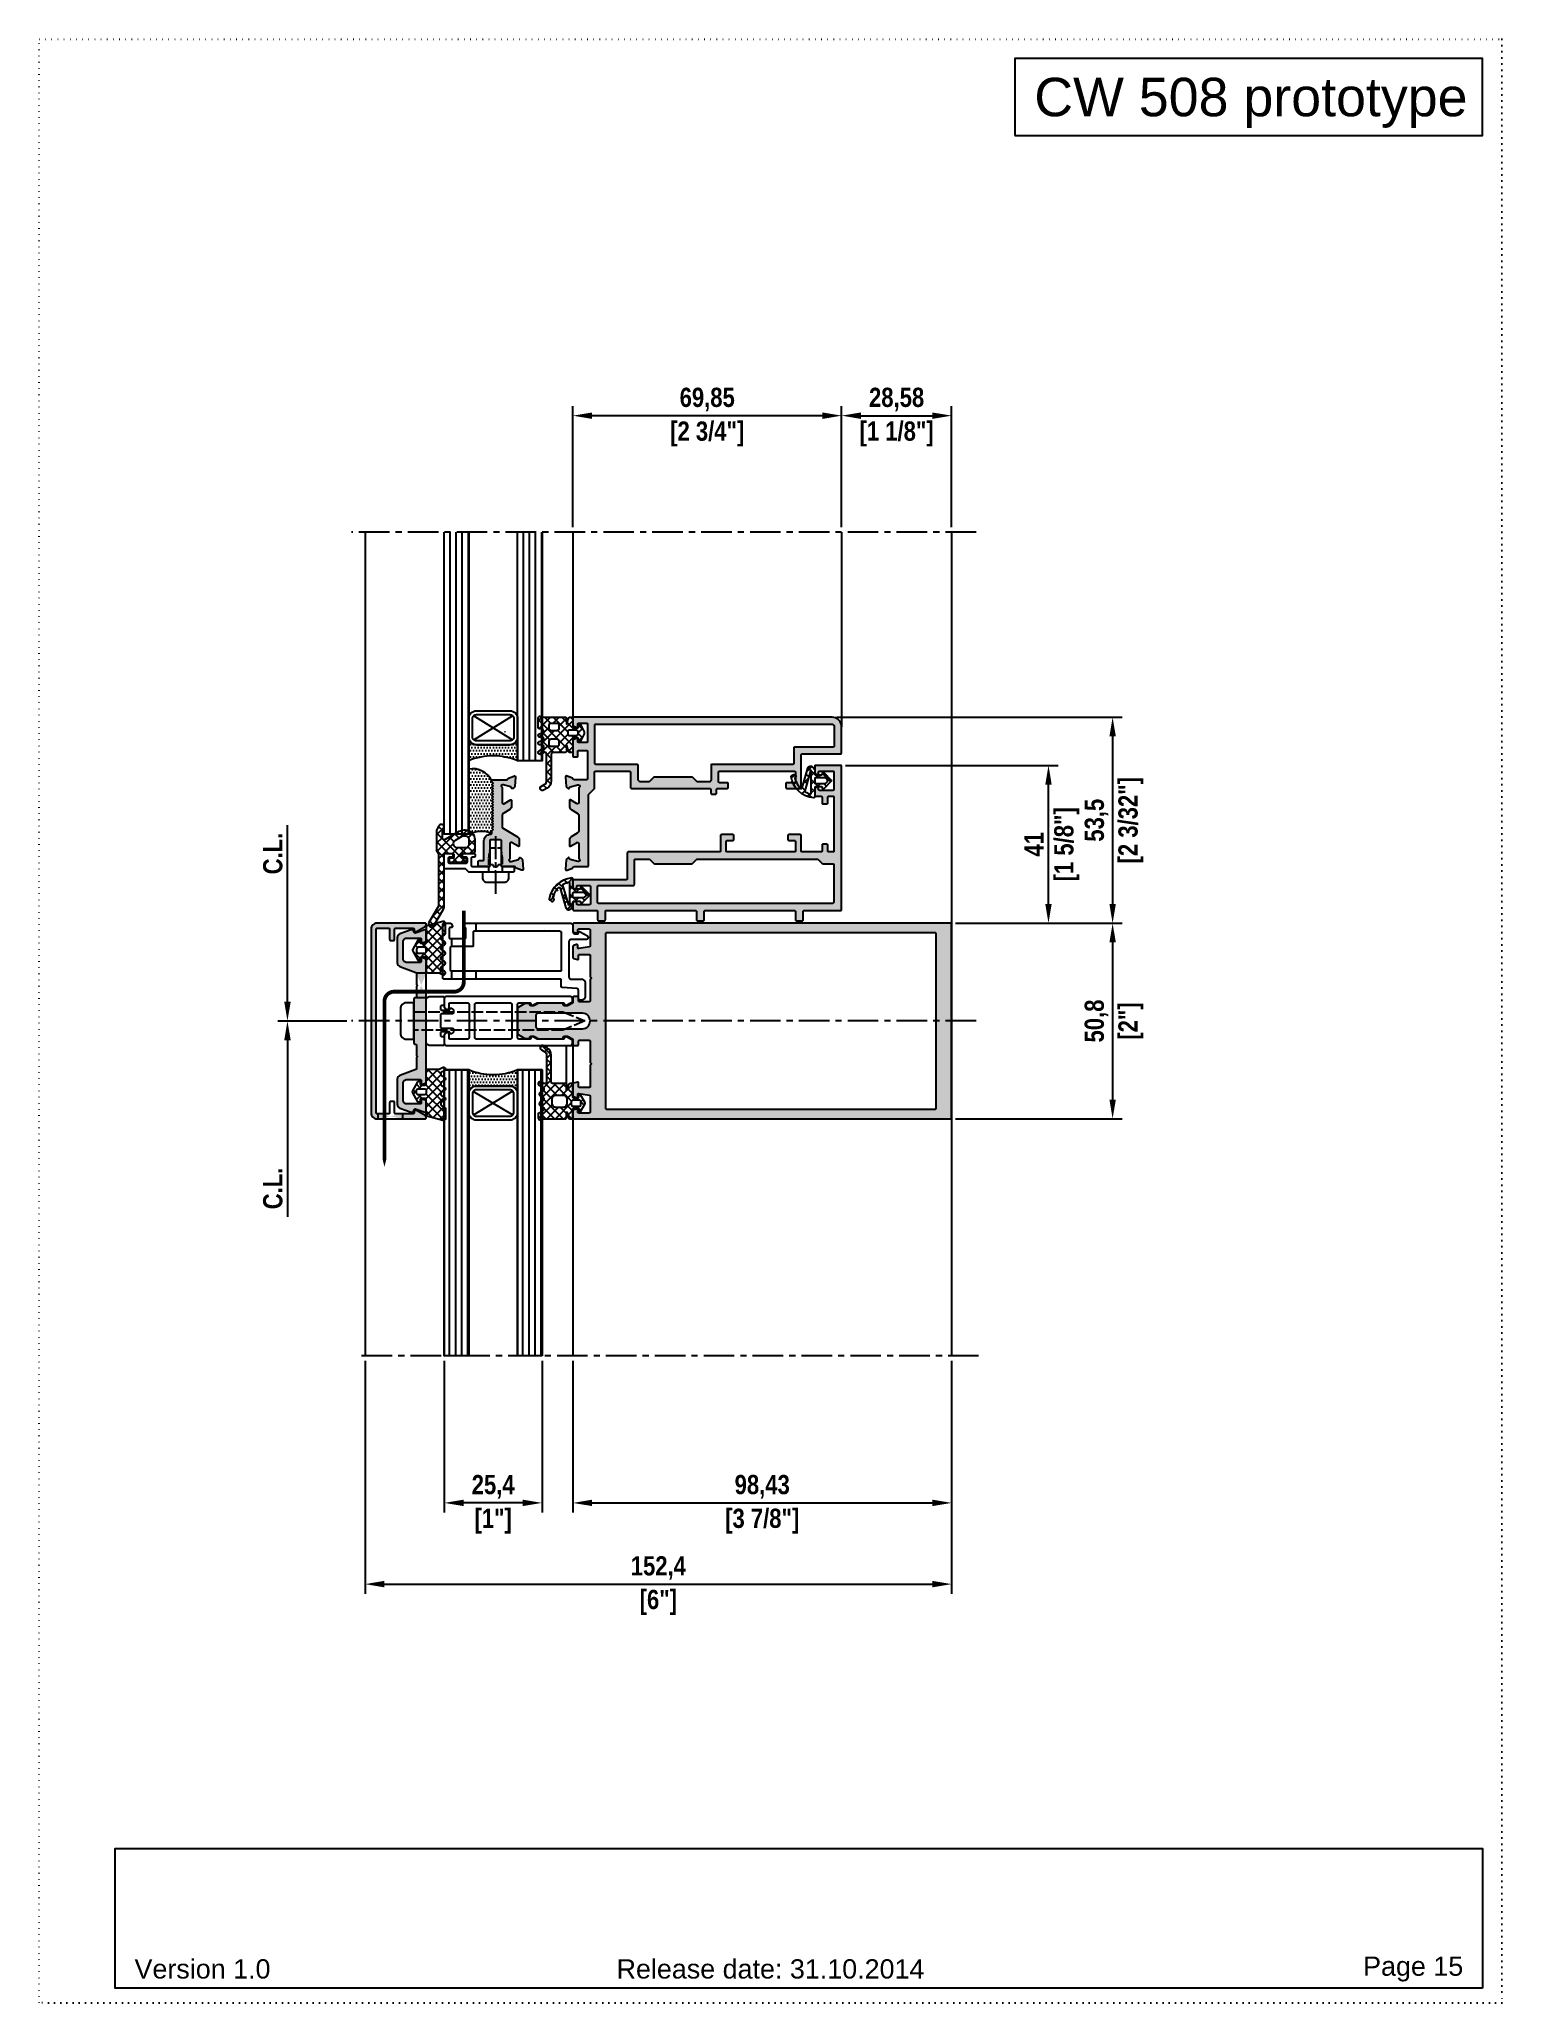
# Model space of a CAD drawing. Header units: millimetres. Extents: x -17234 to -8874, y -2869 to 1211.
# Drawn here: x -16094 to -15714, y -829 to -319 of the extents above; entities that cross this region are included whole.
import ezdxf
from ezdxf.enums import TextEntityAlignment as Align

# ---------------------------------------------------------------- set-up
doc = ezdxf.new("R2010")
doc.units = ezdxf.units.MM
for name, pattern in [('ACAD_ISO07W100', [3, 0, -3]), ('AM_ISO02W050x2', [3.75, 3, -0.75]), ('AM_ISO08W050x2', [9, 6, -0.75, 1.5, -0.75]), ('CENTER', [50.8, 31.75, -6.35, 6.35, -6.35]), ('DASHED', [19.05, 12.7, -6.35])]:
    doc.linetypes.add(name, pattern=pattern)
doc.layers.get('Defpoints').update_dxf_attribs({"linetype": 'ACAD_ISO07W100', "true_color": 0x105689})
doc.layers.add('AM_INV', color=253, linetype='Continuous', lineweight=0)
for name, color, linetype in [('Centerline', 6, 'CENTER'), ('Dim', 5, 'Continuous'), ('Drain Path', 6, 'Continuous'), ('Gasket EPDM', 32, 'Continuous'), ('Gasket Silicone', 20, 'Continuous'), ('Glass', 4, 'Continuous'), ('Profile', 1, 'Continuous'), ('Profile View', 9, 'Continuous'), ('PVC Spacer', 3, 'Continuous'), ('Screw', 9, 'Continuous'), ('Text', 2, 'Continuous'), ('Thermal Break', 3, 'Continuous')]:
    doc.layers.add(name, color=color, linetype=linetype)
doc.styles.get("Standard").update_dxf_attribs({"font": 'arial.ttf'})
doc.styles.add('TXT', font='techb___.ttf')
doc.dimstyles.new('ISO-25', dxfattribs={"dimtxt": 2.5, "dimasz": 2.5, "dimexe": 1.25, "dimexo": 0.625, "dimtad": 1, "dimtxsty": 'TXT', "dimcen": 2.5, "dimclrd": 5, "dimclre": 5, "dimclrt": 2, "dimadec": 0, "dimazin": 0, "dimtfac": 1, "dimtmove": 0, "dimatfit": 3, "dimfxl": 1, "dimarcsym": 0})
doc.dimstyles.new('ISO-25$0', dxfattribs={"dimtxt": 2.5, "dimasz": 2.5, "dimexe": 1.25, "dimexo": 0.625, "dimtad": 1, "dimtxsty": 'TXT', "dimcen": 2.5, "dimclrd": 5, "dimclre": 5, "dimclrt": 2, "dimadec": 0, "dimazin": 0, "dimtfac": 1, "dimtmove": 0, "dimatfit": 3, "dimfxl": 1, "dimarcsym": 0})

msp = doc.modelspace()

# ---------------------------------------------------------------- texts
at = {"layer": 'Text', "color": 1, "ltscale": 0.5}
msp.add_text('CW 508 prototype ', height=10, dxfattribs=at).set_placement((-15719.331, -329.239), align=Align.TOP_RIGHT)
at = {"layer": 'Text', "color": 1, "ltscale": 0.5, "char_height": 5}
for s, width, insert, attachment_point in [('Version 1.0', 35.05, (-16069.578, -820.489), 4), ('Release date: 31.10.2014', 79.71576, (-15904.331, -820.489), 5), ('Page 15', 25.79352, (-15724.331, -820.489), 6)]:
    msp.add_mtext_dynamic_manual_height_columns(s, width=width, gutter_width=12.5, heights=[0], dxfattribs=dict(at, insert=insert, attachment_point=attachment_point))

# ---------------------------------------------------------------- blocks, each defined once
blk = doc.blocks.new('*U4')
at = {"layer": 'Glass', "ltscale": 0.5}
h = blk.add_hatch(dxfattribs=at)
h.set_pattern_fill('ANSI31', color=5, scale=0.5, angle=45)
h.set_pattern_definition([(90, (0, -0.7), (-1.5875, 3e-16), [])])
h.paths.add_polyline_path([(0, 74.3), (6.35, 74.3), (6.35, 0), (0, 0)])
h.paths.add_polyline_path([(25.4, 0), (19.05, 0), (19.05, 74.3), (25.4, 74.3)])
at = {"layer": 'Glass'}
h = blk.add_hatch(dxfattribs=at)
h.set_pattern_fill('DOTS', color=9, scale=0.5)
h.set_pattern_definition([(0, (-1613.78865, -1630.7913), (0.396875, 0.79375), [0, -0.79375])])
h.paths.add_polyline_path([(17.05, 4.2), (8.35, 4.2, -0.414214), (6.35, 6.2), (6.35, 0, -0.20587), (19.05, 0), (19.05, 6.2, -0.414214)])
at = {"layer": 'Defpoints', "linetype": 'ByBlock', "ltscale": 0.5}
for points in [[(0, 74.3), (6.35, 74.3), (6.35, 0), (0, 0)], [(25.4, 0), (19.05, 0), (19.05, 74.3), (25.4, 74.3)]]:
    blk.add_lwpolyline(points, close=True, dxfattribs=at)
at = {"layer": 'Glass'}
for points in [[(0, 74.3), (0, 0), (6.35, 0), (6.35, 74.3)], [(19.05, 74.3), (19.05, 0), (25.4, 0), (25.4, 74.3)]]:
    blk.add_lwpolyline(points, dxfattribs=at)
at = {"layer": 'Glass', "color": 3}
for points in [[(19.05, 6.2), (19.05, 11, 0.414214), (17.05, 13), (8.35, 13, 0.414214), (6.35, 11), (6.35, 6.2, 0.414214), (8.35, 4.2), (17.05, 4.2, 0.414214)], [(18.05, 6.2), (18.05, 11, 0.414214), (17.05, 12), (8.35, 12, 0.414214), (7.35, 11), (7.35, 6.2, 0.414214), (8.35, 5.2), (17.05, 5.2, 0.414214)]]:
    blk.add_lwpolyline(points, format="xyb", close=True, dxfattribs=at)
at = {"layer": 'Glass', "color": 9}
for points in [[(7.64, 5.49), (17.76, 11.71)], [(7.64, 11.71), (17.86, 5.62)]]:
    blk.add_lwpolyline(points, dxfattribs=at)
blk.add_lwpolyline([(6.35, 0, -0.20587), (19.05, 0), (19.05, 6.2, -0.414214), (17.05, 4.2), (8.35, 4.2, -0.414214), (6.35, 6.2)], format="xyb", close=True, dxfattribs=at)
blk = doc.blocks.new('*D92')
at = {"layer": 'Defpoints', "color": 0, "ltscale": 0.5, "transparency": 16777216}
for p in [(-16013.17, -574.24), (-16029.84, -661.24), (-16013.17, -661.24)]:
    blk.add_point(p, dxfattribs=at)
at = {"layer": 'Dim', "color": 5, "lineweight": -2, "ltscale": 0.5, "transparency": 16777216}
for p, q in [((-16014.42, -574.24), (-16032.34, -574.24)), ((-16029.84, -579.24), (-16029.84, -625.11))]:
    blk.add_line(p, q, dxfattribs=at)
at = {"layer": 'Dim', "color": 5, "ltscale": 0.5, "transparency": 16777216}
blk.add_solid([(-16030.67, -579.24), (-16029, -579.24), (-16029.84, -574.24)], dxfattribs=at)
at = {"layer": 'Dim', "color": 2, "ltscale": 0.5, "transparency": 16777216, "insert": (-16033.63, -617.74), "char_height": 5, "attachment_point": 5, "rotation": 90, "style": 'TXT'}
blk.add_mtext('C.L.', dxfattribs=at)
blk = doc.blocks.new('*D93')
at = {"layer": 'Defpoints', "color": 0, "ltscale": 0.5, "transparency": 16777216}
for p in [(-16029.84, -487.24), (-16013.17, -487.24), (-16013.17, -574.24)]:
    blk.add_point(p, dxfattribs=at)
at = {"layer": 'Dim', "color": 5, "lineweight": -2, "ltscale": 0.5, "transparency": 16777216}
for p, q in [((-16029.84, -569.24), (-16029.84, -523.37)), ((-16014.42, -574.24), (-16032.34, -574.24))]:
    blk.add_line(p, q, dxfattribs=at)
at = {"layer": 'Dim', "color": 5, "ltscale": 0.5, "transparency": 16777216}
blk.add_solid([(-16030.67, -569.24), (-16029, -569.24), (-16029.84, -574.24)], dxfattribs=at)
at = {"layer": 'Dim', "color": 2, "ltscale": 0.5, "transparency": 16777216, "insert": (-16033.63, -530.74), "char_height": 5, "attachment_point": 5, "rotation": 90, "style": 'TXT'}
blk.add_mtext('C.L.', dxfattribs=at)
blk = doc.blocks.new('*D95')
at = {"layer": 'Defpoints', "color": 0, "transparency": 16777216}
for p in [(-15955.69, -661.24), (-15857.27, -661.24), (-15857.27, -699.41)]:
    blk.add_point(p, dxfattribs=at)
at = {"layer": 'Dim', "color": 5, "lineweight": -2, "transparency": 16777216}
for p, q in [((-15955.69, -662.49), (-15955.69, -701.91)), ((-15857.27, -662.49), (-15857.27, -701.91)), ((-15950.69, -699.41), (-15862.27, -699.41))]:
    blk.add_line(p, q, dxfattribs=at)
at = {"layer": 'Dim', "color": 5, "transparency": 16777216}
for points in [[(-15950.69, -698.58), (-15950.69, -700.24), (-15955.69, -699.41)], [(-15862.27, -698.58), (-15862.27, -700.24), (-15857.27, -699.41)]]:
    blk.add_solid(points, dxfattribs=at)
at = {"layer": 'Dim', "color": 2, "transparency": 16777216, "char_height": 5, "attachment_point": 5, "style": 'TXT'}
for s, insert in [('98,43', (-15906.48, -695.21)), ('[3 7/8"]', (-15906.48, -704.16))]:
    blk.add_mtext(s, dxfattribs=dict(at, insert=insert))
blk = doc.blocks.new('*D96')
at = {"layer": 'Defpoints', "color": 0, "transparency": 16777216}
for p in [(-16009.67, -661.24), (-15857.27, -661.24), (-15857.27, -720.51)]:
    blk.add_point(p, dxfattribs=at)
at = {"layer": 'Dim', "color": 5, "lineweight": -2, "transparency": 16777216}
for p, q in [((-16009.67, -662.49), (-16009.67, -723.01)), ((-15857.27, -662.49), (-15857.27, -723.01)), ((-16004.67, -720.51), (-15862.27, -720.51))]:
    blk.add_line(p, q, dxfattribs=at)
at = {"layer": 'Dim', "color": 5, "transparency": 16777216}
for points in [[(-16004.67, -719.67), (-16004.67, -721.34), (-16009.67, -720.51)], [(-15862.27, -719.67), (-15862.27, -721.34), (-15857.27, -720.51)]]:
    blk.add_solid(points, dxfattribs=at)
at = {"layer": 'Dim', "color": 2, "transparency": 16777216, "char_height": 5, "attachment_point": 5, "style": 'TXT'}
for s, insert in [('152,4', (-15933.47, -716.32)), ('[6"]', (-15933.47, -725.25))]:
    blk.add_mtext(s, dxfattribs=dict(at, insert=insert))
blk = doc.blocks.new('*D94')
at = {"layer": 'Defpoints', "color": 0, "transparency": 16777216}
for p in [(-15989.09, -661.24), (-15963.69, -661.24), (-15989.09, -699.41)]:
    blk.add_point(p, dxfattribs=at)
at = {"layer": 'Dim', "color": 5, "lineweight": -2, "transparency": 16777216}
for p, q in [((-15989.09, -662.49), (-15989.09, -701.91)), ((-15963.69, -662.49), (-15963.69, -701.91)), ((-15968.69, -699.41), (-15984.09, -699.41))]:
    blk.add_line(p, q, dxfattribs=at)
at = {"layer": 'Dim', "color": 5, "transparency": 16777216}
for points in [[(-15984.09, -698.58), (-15984.09, -700.24), (-15989.09, -699.41)], [(-15968.69, -698.58), (-15968.69, -700.24), (-15963.69, -699.41)]]:
    blk.add_solid(points, dxfattribs=at)
at = {"layer": 'Dim', "color": 2, "transparency": 16777216, "char_height": 5, "attachment_point": 5, "style": 'TXT'}
for s, insert in [('25,4', (-15976.39, -695.22)), ('[1"]', (-15976.39, -704.16))]:
    blk.add_mtext(s, dxfattribs=dict(at, insert=insert))
blk = doc.blocks.new('*D97')
at = {"layer": 'Defpoints', "color": 0, "transparency": 16777216}
for p in [(-15857.52, -548.84), (-15857.52, -599.64), (-15815.44, -599.64)]:
    blk.add_point(p, dxfattribs=at)
at = {"layer": 'Dim', "color": 5, "lineweight": -2, "transparency": 16777216}
for p, q in [((-15856.27, -548.84), (-15812.94, -548.84)), ((-15815.44, -553.84), (-15815.44, -594.64)), ((-15856.27, -599.64), (-15812.94, -599.64))]:
    blk.add_line(p, q, dxfattribs=at)
at = {"layer": 'Dim', "color": 5, "transparency": 16777216}
for points in [[(-15816.27, -553.84), (-15814.6, -553.84), (-15815.44, -548.84)], [(-15816.27, -594.64), (-15814.6, -594.64), (-15815.44, -599.64)]]:
    blk.add_solid(points, dxfattribs=at)
at = {"layer": 'Dim', "color": 2, "transparency": 16777216, "char_height": 5, "attachment_point": 5, "rotation": 90, "style": 'TXT'}
for s, insert in [('50,8', (-15819.64, -574.24)), ('[2"]', (-15810.69, -574.24))]:
    blk.add_mtext(s, dxfattribs=dict(at, insert=insert))
blk = doc.blocks.new('*D98')
at = {"layer": 'Defpoints', "color": 0, "transparency": 16777216}
for p in [(-15886.09, -507.84), (-15832.1, -507.84), (-15857.52, -548.84)]:
    blk.add_point(p, dxfattribs=at)
at = {"layer": 'Dim', "color": 5, "lineweight": -2, "transparency": 16777216}
for p, q in [((-15884.84, -507.84), (-15829.6, -507.84)), ((-15832.1, -543.84), (-15832.1, -512.84)), ((-15856.27, -548.84), (-15829.6, -548.84))]:
    blk.add_line(p, q, dxfattribs=at)
at = {"layer": 'Dim', "color": 5, "transparency": 16777216}
for points in [[(-15832.94, -512.84), (-15831.27, -512.84), (-15832.1, -507.84)], [(-15832.94, -543.84), (-15831.27, -543.84), (-15832.1, -548.84)]]:
    blk.add_solid(points, dxfattribs=at)
at = {"layer": 'Dim', "color": 2, "transparency": 16777216, "char_height": 5, "attachment_point": 5, "rotation": 90, "style": 'TXT'}
for s, insert in [('[1 5/8"]', (-15827.36, -528.34)), ('41', (-15835.89, -528.34))]:
    blk.add_mtext(s, dxfattribs=dict(at, insert=insert))
blk = doc.blocks.new('*D99')
at = {"layer": 'Defpoints', "color": 0, "transparency": 16777216}
for p in [(-15888.34, -495.34), (-15857.52, -548.84), (-15815.44, -548.84)]:
    blk.add_point(p, dxfattribs=at)
at = {"layer": 'Dim', "color": 5, "lineweight": -2, "transparency": 16777216}
for p, q in [((-15887.09, -495.34), (-15812.94, -495.34)), ((-15815.44, -500.34), (-15815.44, -543.84)), ((-15856.27, -548.84), (-15812.94, -548.84))]:
    blk.add_line(p, q, dxfattribs=at)
at = {"layer": 'Dim', "color": 5, "transparency": 16777216}
for points in [[(-15816.27, -500.34), (-15814.6, -500.34), (-15815.44, -495.34)], [(-15816.27, -543.84), (-15814.6, -543.84), (-15815.44, -548.84)]]:
    blk.add_solid(points, dxfattribs=at)
at = {"layer": 'Dim', "color": 2, "transparency": 16777216, "char_height": 5, "attachment_point": 5, "rotation": 90, "style": 'TXT'}
for s, insert in [('[2 3/32"]', (-15810.69, -522.09)), ('53,5', (-15819.63, -522.09))]:
    blk.add_mtext(s, dxfattribs=dict(at, insert=insert))
blk = doc.blocks.new('*D100')
at = {"layer": 'Defpoints', "color": 0, "transparency": 16777216}
for p in [(-15955.69, -417.01), (-15955.69, -447.24), (-15885.84, -447.24)]:
    blk.add_point(p, dxfattribs=at)
at = {"layer": 'Dim', "color": 5, "lineweight": -2, "transparency": 16777216}
for p, q in [((-15955.69, -445.99), (-15955.69, -414.51)), ((-15890.84, -417.01), (-15950.69, -417.01)), ((-15885.84, -445.99), (-15885.84, -414.51))]:
    blk.add_line(p, q, dxfattribs=at)
at = {"layer": 'Dim', "color": 5, "transparency": 16777216}
for points in [[(-15950.69, -416.18), (-15950.69, -417.85), (-15955.69, -417.01)], [(-15890.84, -416.18), (-15890.84, -417.85), (-15885.84, -417.01)]]:
    blk.add_solid(points, dxfattribs=at)
at = {"layer": 'Dim', "color": 2, "transparency": 16777216, "char_height": 5, "attachment_point": 5, "style": 'TXT'}
for s, insert in [('69,85', (-15920.77, -412.81)), ('[2 3/4"]', (-15920.77, -421.76))]:
    blk.add_mtext(s, dxfattribs=dict(at, insert=insert))
blk = doc.blocks.new('*D101')
at = {"layer": 'Defpoints', "color": 0, "transparency": 16777216}
for p in [(-15857.27, -417.01), (-15885.84, -447.24), (-15857.27, -447.24)]:
    blk.add_point(p, dxfattribs=at)
at = {"layer": 'Dim', "color": 5, "lineweight": -2, "transparency": 16777216}
for p, q in [((-15885.84, -445.99), (-15885.84, -414.51)), ((-15880.84, -417.01), (-15862.27, -417.01)), ((-15857.27, -445.99), (-15857.27, -414.51))]:
    blk.add_line(p, q, dxfattribs=at)
at = {"layer": 'Dim', "color": 5, "transparency": 16777216}
for points in [[(-15880.84, -416.18), (-15880.84, -417.85), (-15885.84, -417.01)], [(-15862.27, -416.18), (-15862.27, -417.85), (-15857.27, -417.01)]]:
    blk.add_solid(points, dxfattribs=at)
at = {"layer": 'Dim', "color": 2, "transparency": 16777216, "char_height": 5, "attachment_point": 5, "style": 'TXT'}
for s, insert in [('28,58', (-15871.56, -412.81)), ('[1 1/8"]', (-15871.56, -421.76))]:
    blk.add_mtext(s, dxfattribs=dict(at, insert=insert))
blk = doc.blocks.new('EGG - 01')
at = {"layer": 'Gasket EPDM', "ltscale": 0.5}
h = blk.add_hatch(dxfattribs=at)
h.set_pattern_fill('ANSI37', color=5, scale=0.5, style=0)
h.set_pattern_definition([(45, (16931.764, 552.2421), (-1.12253202, 1.12253202), []), (135, (16931.764, 552.2421), (-1.12253202, -1.12253202), [])])
edge = h.paths.add_edge_path()
edge.add_arc((7, -0.75), 0.5, 300, 420)
edge.add_line((7.25, -0.31), (6.52, 0.11))
edge.add_arc((6.77, 0.54), 0.5, 120, 240, ccw=False)
edge.add_line((6.52, 0.98), (7.25, 1.4))
edge.add_arc((7, 1.83), 0.5, 300, 420)
edge.add_line((7.25, 2.26), (6.52, 2.69))
edge.add_arc((6.77, 3.12), 0.5, 120, 240, ccw=False)
edge.add_line((6.52, 3.55), (7.25, 3.98))
edge.add_arc((7, 4.41), 0.5, 300, 360)
edge.add_line((7.5, 4.41), (7.5, 7))
edge.add_arc((7, 7), 0.5, 0, 105)
edge.add_line((6.87, 7.48), (2.69, 6.36))
edge.add_arc((2.75, 6.12), 0.25, 105, 180)
edge.add_line((2.5, 6.12), (2.5, 2))
edge.add_arc((2.25, 2), 0.25, 270, 360, ccw=False)
edge.add_line((2.25, 1.75), (1.17, 1.75))
edge.add_arc((1.17, 2), 0.25, 180, 270, ccw=False)
edge.add_line((0.92, 2), (0.92, 2.45))
edge.add_arc((0.62, 2.45), 0.3, 0, 150)
edge.add_line((0.36, 2.6), (-1, 0.25))
edge.add_arc((-0.57, 0), 0.5, 150, 210)
edge.add_line((-1, -0.25), (0.36, -2.6))
edge.add_arc((0.62, -2.45), 0.3, 210, 360)
edge.add_line((0.92, -2.45), (0.92, -2))
edge.add_arc((1.17, -2), 0.25, 90, 180, ccw=False)
edge.add_line((1.17, -1.75), (2.25, -1.75))
edge.add_arc((2.25, -2), 0.25, 0, 90, ccw=False)
edge.add_line((2.5, -2), (2.5, -5.38))
edge.add_arc((3, -5.38), 0.5, 180, 270)
edge.add_line((3, -5.88), (5.83, -5.88))
edge.add_arc((5.83, -6.38), 0.5, 60, 90, ccw=False)
edge.add_line((6.08, -5.94), (6.75, -6.33))
edge.add_arc((7, -5.9), 0.5, 240, 420)
edge.add_line((7.25, -5.47), (6.52, -5.05))
edge.add_arc((6.77, -4.61), 0.5, 120, 240, ccw=False)
edge.add_line((6.52, -4.18), (7.25, -3.76))
edge.add_arc((7, -3.32), 0.5, 300, 420)
edge.add_line((7.25, -2.89), (6.52, -2.47))
edge.add_arc((6.77, -2.03), 0.5, 120, 240, ccw=False)
edge.add_line((6.52, -1.6), (7.25, -1.18))
edge = h.paths.add_edge_path(flags=16)
edge.add_arc((0.5, -0.3), 0.5, 180, 270)
edge.add_line((0.5, -0.8), (2.01, -0.8))
edge.add_arc((2.01, -0.3), 0.5, 270, 360)
edge.add_line((2.51, -0.3), (2.51, 0.3))
edge.add_arc((2.01, 0.3), 0.5, 0, 90)
edge.add_line((2.01, 0.8), (0.5, 0.8))
edge.add_arc((0.5, 0.3), 0.5, 90, 180)
edge.add_line((0, 0.3), (0, -0.3))
for points in [[(7.25, -1.18, 0.57735), (7.25, -0.31), (6.52, 0.11, -0.57735), (6.52, 0.98), (7.25, 1.4, 0.57735), (7.25, 2.26), (6.52, 2.69, -0.57735), (6.52, 3.55), (7.25, 3.98, 0.267949), (7.5, 4.41), (7.5, 7, 0.493145), (6.87, 7.48), (2.69, 6.36, 0.339454), (2.5, 6.12), (2.5, 2, -0.414214), (2.25, 1.75), (1.17, 1.75, -0.414214), (0.92, 2), (0.92, 2.45, 0.767327), (0.36, 2.6), (-1, 0.25, 0.267949), (-1, -0.25), (0.36, -2.6, 0.767327), (0.92, -2.45), (0.92, -2, -0.414214), (1.17, -1.75), (2.25, -1.75, -0.414214), (2.5, -2), (2.5, -5.38, 0.414214), (3, -5.88), (5.83, -5.88, -0.131652), (6.08, -5.94), (6.75, -6.33, 1), (7.25, -5.47), (6.52, -5.05, -0.57735), (6.52, -4.18), (7.25, -3.76, 0.57735), (7.25, -2.89), (6.52, -2.47, -0.57735), (6.52, -1.6)], [(0, -0.3, 0.414214), (0.5, -0.8), (2.01, -0.8, 0.414214), (2.51, -0.3), (2.51, 0.3, 0.414214), (2.01, 0.8), (0.5, 0.8, 0.414214), (0, 0.3)]]:
    blk.add_lwpolyline(points, format="xyb", close=True, dxfattribs=at)
blk = doc.blocks.new('GG - 01')
at = {"layer": 'Gasket EPDM', "ltscale": 0.5}
h = blk.add_hatch(dxfattribs=at)
h.set_pattern_fill('ANSI37', color=5, scale=0.5, style=0)
h.set_pattern_definition([(45, (16923.136, 487.5036), (-1.12253202, 1.12253202), []), (135, (16923.136, 487.5036), (-1.12253202, -1.12253202), [])])
edge = h.paths.add_edge_path(flags=16)
edge.add_arc((-2.46, -4.83), 1, -90, 0, ccw=False)
edge.add_line((-2.46, -5.83), (-4.47, -5.83))
edge.add_arc((-4.47, -4.83), 1, 180, 270, ccw=False)
edge.add_line((-5.47, -4.83), (-5.47, -3.8))
edge.add_arc((-4.47, -3.8), 1, 90, 180, ccw=False)
edge.add_line((-4.47, -2.8), (-2.46, -2.8))
edge.add_arc((-2.46, -3.8), 1, 0, 90, ccw=False)
edge.add_line((-1.46, -3.8), (-1.46, -4.83))
edge = h.paths.add_edge_path()
edge.add_arc((-8, -7.46), 0.5, 300, 420)
edge.add_line((-7.75, -7.03), (-8.48, -6.6))
edge.add_arc((-8.23, -6.17), 0.5, 120, 240, ccw=False)
edge.add_line((-8.48, -5.74), (-7.75, -5.31))
edge.add_arc((-8, -4.88), 0.5, 300, 420)
edge.add_line((-7.75, -4.45), (-8.48, -4.03))
edge.add_arc((-8.23, -3.59), 0.5, 120, 240, ccw=False)
edge.add_line((-8.48, -3.16), (-7.75, -2.74))
edge.add_arc((-8, -2.3), 0.5, 300, 420)
edge.add_line((-7.75, -1.87), (-8.87, -1.22))
edge.add_arc((-8.75, -1), 0.25, 180, 240, ccw=False)
edge.add_line((-9, -1), (-9, 0))
edge.add_arc((-8.5, 0), 0.5, 75, 180, ccw=False)
edge.add_line((-8.37, 0.48), (-7.53, 0.26))
edge.add_arc((-7.47, 0.5), 0.25, 255, 270)
edge.add_line((-7.47, 0.25), (-1.91, 0.25))
edge.add_arc((-1.91, 0), 0.25, 0, 90, ccw=False)
edge.add_line((-1.66, 0), (-1.66, -1.36))
edge.add_arc((-1.56, -1.36), 0.1, 180, 350)
edge.add_line((-1.46, -1.37), (-1.24, -0.16))
edge.add_arc((-0.75, -0.25), 0.5, 90, 170, ccw=False)
edge.add_line((-0.75, 0.25), (-0.25, 0.25))
edge.add_arc((-0.25, 0), 0.25, 0, 90, ccw=False)
edge.add_line((0, 0), (0, -2.25))
edge.add_arc((0.25, -2.25), 0.25, 180, 270)
edge.add_line((0.25, -2.5), (1.2, -2.5))
edge.add_arc((1.2, -2.24), 0.258, 269.7084, 358.2435)
edge.add_line((1.46, -2.25), (1.46, -1.8))
edge.add_arc((1.76, -1.8), 0.3, 30, 180, ccw=False)
edge.add_line((2.02, -1.65), (3.12, -3.55))
edge.add_arc((2.69, -3.8), 0.5, -30, 30, ccw=False)
edge.add_line((3.12, -4.05), (2.02, -5.95))
edge.add_arc((1.76, -5.8), 0.3, 180, 330, ccw=False)
edge.add_line((1.46, -5.8), (1.46, -5.35))
edge.add_arc((1.2, -5.36), 0.258, 1.7565, 90.2916)
edge.add_line((1.2, -5.1), (0.25, -5.1))
edge.add_arc((0.25, -5.35), 0.25, 90, 180)
edge.add_line((0, -5.35), (0, -8.63))
edge.add_arc((-0.25, -8.63), 0.25, -90, 0, ccw=False)
edge.add_line((-0.25, -8.88), (-0.75, -8.88))
edge.add_arc((-0.75, -8.38), 0.5, 190, 270, ccw=False)
edge.add_line((-1.24, -8.46), (-1.46, -7.25))
edge.add_arc((-1.56, -7.27), 0.1, 10, 180)
edge.add_line((-1.66, -7.27), (-1.66, -8.63))
edge.add_arc((-1.91, -8.63), 0.25, -90, 0, ccw=False)
edge.add_line((-1.91, -8.88), (-5.1, -8.88))
edge.add_arc((-5.1, -9.38), 0.5, 90, 180)
edge.add_line((-5.6, -9.38), (-5.6, -16.31))
edge.add_arc((-7.8, -16.31), 2.2, 300, 360, ccw=False)
edge.add_line((-6.7, -18.21), (-7.58, -18.72))
edge.add_arc((-7.88, -18.2), 0.6, 120, 300, ccw=False)
edge.add_line((-8.18, -17.68), (-7.3, -17.17))
edge.add_arc((-7.8, -16.31), 1, 300, 360)
edge.add_line((-6.8, -16.31), (-6.8, -9.38))
edge.add_arc((-7.3, -9.38), 0.5, 360, 450)
edge.add_line((-7.3, -8.88), (-7.32, -8.88))
edge.add_arc((-7.32, -9.38), 0.5, 90, 120)
edge.add_line((-7.57, -8.94), (-8.25, -9.33))
edge.add_arc((-8.5, -8.9), 0.5, 120, 300, ccw=False)
edge.add_line((-8.75, -8.47), (-7.75, -7.89))
edge = h.paths.add_edge_path(flags=16)
edge.add_arc((1.62, -4.1), 0.5, -90, 0, ccw=False)
edge.add_line((1.62, -4.6), (0.11, -4.6))
edge.add_arc((0.11, -4.1), 0.5, 180, 270, ccw=False)
edge.add_line((-0.39, -4.1), (-0.39, -3.5))
edge.add_arc((0.11, -3.5), 0.5, 90, 180, ccw=False)
edge.add_line((0.11, -3), (1.62, -3))
edge.add_arc((1.62, -3.5), 0.5, 0, 90, ccw=False)
edge.add_line((2.12, -3.5), (2.12, -4.1))
blk.add_lwpolyline([(-7.75, -7.89, 0.57735), (-7.75, -7.03), (-8.48, -6.6, -0.57735), (-8.48, -5.74), (-7.75, -5.31, 0.57735), (-7.75, -4.45), (-8.48, -4.03, -0.57735), (-8.48, -3.16), (-7.75, -2.74, 0.57735), (-7.75, -1.87), (-8.87, -1.22, -0.267949), (-9, -1), (-9, 0), (-9, 0, -0.493145), (-8.37, 0.48), (-7.53, 0.26, 0.065543), (-7.47, 0.25), (-1.91, 0.25, -0.414214), (-1.66, 0), (-1.66, -1.36, 0.916331), (-1.46, -1.37), (-1.24, -0.16, -0.36397), (-0.75, 0.25), (-0.25, 0.25, -0.414214), (0, 0), (0, -2.25, 0.414214), (0.25, -2.5), (1.2, -2.5, 0.406745), (1.46, -2.25), (1.46, -1.8, -0.767327), (2.02, -1.65), (3.12, -3.55, -0.267949), (3.12, -4.05), (2.02, -5.95, -0.767327), (1.46, -5.8), (1.46, -5.35, 0.406745), (1.2, -5.1), (0.25, -5.1, 0.414214), (0, -5.35), (0, -8.63, -0.414214), (-0.25, -8.88), (-0.75, -8.88, -0.36397), (-1.24, -8.46), (-1.46, -7.25, 0.916331), (-1.66, -7.27), (-1.66, -8.63, -0.414214), (-1.91, -8.88), (-5.1, -8.88, 0.414214), (-5.6, -9.38), (-5.6, -16.31, -0.267949), (-6.7, -18.21), (-7.58, -18.72, -1), (-8.18, -17.68), (-7.3, -17.17, 0.267949), (-6.8, -16.31), (-6.8, -9.38, 0.414214), (-7.3, -8.88), (-7.32, -8.88, 0.131652), (-7.57, -8.94), (-8.25, -9.33, -1), (-8.75, -8.47), (-8.75, -8.47), (-7.75, -7.89, 0.267949)], format="xyb", dxfattribs=at)
for points in [[(-1.46, -4.83, -0.414214), (-2.46, -5.83), (-4.47, -5.83, -0.414214), (-5.47, -4.83), (-5.47, -3.8, -0.414214), (-4.47, -2.8), (-2.46, -2.8, -0.414214), (-1.46, -3.8)], [(2.12, -4.1, -0.414214), (1.62, -4.6), (0.11, -4.6, -0.414214), (-0.39, -4.1), (-0.39, -3.5, -0.414214), (0.11, -3), (1.62, -3, -0.414214), (2.12, -3.5)]]:
    blk.add_lwpolyline(points, format="xyb", close=True, dxfattribs=at)

# ---------------------------------------------------------------- dimensions: what is measured, and where the dimension line sits
at = {"layer": 'Dim'}
for base, p1, p2, angle, picture, middle in [((-15955.693, -417.012), (-15885.843, -447.239), (-15955.693, -447.239), 0, '*D100', (-15920.768, -417.012)), ((-15815.438, -548.839), (-15888.343, -495.339), (-15857.518, -548.839), 90, '*D99', (-15815.438, -522.089)), ((-15832.103, -507.839), (-15857.518, -548.839), (-15886.093, -507.839), 90, '*D98', (-15832.103, -528.339)), ((-15815.438, -599.639), (-15857.518, -548.839), (-15857.518, -599.639), 90, '*D97', (-15815.438, -574.239))]:
    dim = msp.add_linear_dim(base=base, p1=p1, p2=p2, angle=angle, dimstyle='ISO-25$0', override={"dimscale": 2, "dimpost": '\\X'}, dxfattribs=at)
    dim.commit()
    dim.dimension.update_dxf_attribs({"geometry": picture, "text_midpoint": middle})
for base, p1, p2, picture, middle in [((-15857.268057101, -417.012260325), (-15885.843057101, -447.23944298), (-15857.268057101, -447.23944298), '*D101', (-15871.555557101, -417.012260325)), ((-15857.268, -720.506), (-16009.668, -661.239), (-15857.268, -661.239), '*D96', (-15933.468, -720.506)), ((-15989.093, -699.41), (-15963.693, -661.239), (-15989.093, -661.239), '*D94', (-15976.393, -699.41)), ((-15857.268057101, -699.41000224), (-15955.693057101, -661.23944298), (-15857.268057101, -661.23944298), '*D95', (-15906.480557101, -699.41000224))]:
    dim = msp.add_linear_dim(base=base, p1=p1, p2=p2, dimstyle='ISO-25$0', override={"dimscale": 2, "dimpost": '\\X'}, dxfattribs=at)
    dim.commit()
    dim.dimension.update_dxf_attribs({"geometry": picture, "text_midpoint": middle})
at = {"layer": 'Dim', "ltscale": 0.5}
for base, p2, angle, picture, middle in [((-16029.836, -487.239), (-16013.168, -487.239), 270, '*D93', (-16033.634, -530.739)), ((-16029.836, -661.239), (-16013.168, -661.239), 90, '*D92', (-16033.634, -617.739))]:
    dim = msp.add_linear_dim(base=base, p1=(-16013.168, -574.239), p2=p2, angle=angle, text='C.L.', dimstyle='ISO-25', override={"dimscale": 2, "dimpost": '\\X', "dimse2": 1, "dimsd2": 1}, dxfattribs=at)
    dim.commit()
    dim.dimension.update_dxf_attribs({"geometry": picture, "text_midpoint": middle})

# ---------------------------------------------------------------- hatches: boundary and pattern name
at = {"layer": 'Gasket EPDM', "ltscale": 2}
h = msp.add_hatch(dxfattribs=at)
h.set_pattern_fill('ANSI37', color=5, scale=0.5, style=0)
h.set_pattern_definition([(45, (2280, 75.265), (-1.12253202, 1.12253202), []), (135, (2280, 75.265), (-1.12253202, -1.12253202), [])])
edge = h.paths.add_edge_path()
edge.add_line((-15962.993, -504.467), (-15963.017, -504.467))
edge.add_arc((-15963.017, -504.967), 0.5, 90, 120)
edge.add_line((-15963.267, -504.534), (-15963.943, -504.924))
edge.add_arc((-15964.193, -504.491), 0.5, 120, 300, ccw=False)
edge.add_line((-15964.443, -504.058), (-15963.443, -503.481))
edge.add_arc((-15963.693, -503.048), 0.5, 300, 450)
edge.add_line((-15963.693, -502.548), (-15964.193, -502.548))
edge.add_arc((-15964.193, -502.048), 0.5, 89.99406, 270.00594, ccw=False)
edge.add_line((-15964.193, -501.548), (-15963.693, -501.548))
edge.add_arc((-15963.693, -501.048), 0.5, 270, 450)
edge.add_line((-15963.693, -500.548), (-15964.193, -500.548))
edge.add_arc((-15964.193, -500.048), 0.5, 89.99406, 270.00594, ccw=False)
edge.add_line((-15964.193, -499.548), (-15963.693, -499.548))
edge.add_arc((-15963.693, -499.048), 0.5, 270, 435)
edge.add_line((-15963.564, -498.565), (-15964.322, -498.362))
edge.add_arc((-15964.193, -497.879), 0.5, 180, 255, ccw=False)
edge.add_line((-15964.693, -497.879), (-15964.693, -495.589))
edge.add_arc((-15964.193, -495.589), 0.5, 75, 180, ccw=False)
edge.add_line((-15964.064, -495.106), (-15963.225, -495.331))
edge.add_arc((-15963.16, -495.089), 0.25, 255, 270)
edge.add_line((-15963.16, -495.339), (-15957.598, -495.339))
edge.add_arc((-15957.598, -495.589), 0.25, 0, 90, ccw=False)
edge.add_line((-15957.348, -495.589), (-15957.348, -496.945))
edge.add_arc((-15957.248, -496.945), 0.1, 180, 350)
edge.add_line((-15957.15, -496.962), (-15956.936, -495.753))
edge.add_arc((-15956.444, -495.839), 0.5, 90, 170, ccw=False)
edge.add_line((-15956.444, -495.339), (-15955.943, -495.339))
edge.add_arc((-15955.943, -495.589), 0.25, 0, 90, ccw=False)
edge.add_line((-15955.693, -495.589), (-15955.693, -497.838))
edge.add_arc((-15955.443, -497.838), 0.25, 180, 270)
edge.add_line((-15955.443, -498.088), (-15954.491, -498.088))
edge.add_arc((-15954.49, -497.83), 0.258, 269.70842, 358.24351)
edge.add_line((-15954.232, -497.838), (-15954.232, -497.388))
edge.add_arc((-15953.932, -497.388), 0.3, 30, 180, ccw=False)
edge.add_line((-15953.672, -497.238), (-15952.774, -499.139))
edge.add_arc((-15953.207, -499.389), 0.5, -30, 30, ccw=False)
edge.add_line((-15952.774, -499.639), (-15953.672, -501.541))
edge.add_arc((-15953.932, -501.391), 0.3, 180, 330, ccw=False)
edge.add_line((-15954.232, -501.391), (-15954.232, -500.941))
edge.add_arc((-15954.49, -500.949), 0.258, 1.75649, 90.29158)
edge.add_line((-15954.491, -500.691), (-15955.443, -500.691))
edge.add_arc((-15955.443, -500.941), 0.25, 90, 180)
edge.add_line((-15955.693, -500.941), (-15955.693, -504.217))
edge.add_arc((-15955.943, -504.217), 0.25, -90, 0, ccw=False)
edge.add_line((-15955.943, -504.467), (-15956.444, -504.467))
edge.add_arc((-15956.444, -503.967), 0.5, 190, 270, ccw=False)
edge.add_line((-15956.936, -504.054), (-15957.15, -502.844))
edge.add_arc((-15957.248, -502.862), 0.1, 10, 180)
edge.add_line((-15957.348, -502.862), (-15957.348, -504.217))
edge.add_arc((-15957.598, -504.217), 0.25, -90, 0, ccw=False)
edge.add_line((-15957.598, -504.467), (-15960.793, -504.467))
edge.add_arc((-15960.793, -504.967), 0.5, 90, 180)
edge.add_line((-15961.293, -504.967), (-15961.293, -511.898))
edge.add_arc((-15963.493, -511.898), 2.2, -60, 0, ccw=False)
edge.add_line((-15962.393, -513.803), (-15963.27, -514.309))
edge.add_arc((-15963.57, -513.789), 0.6, 120, 300, ccw=False)
edge.add_line((-15963.87, -513.27), (-15962.993, -512.764))
edge.add_arc((-15963.493, -511.898), 1, 300, 360)
edge.add_line((-15962.493, -511.898), (-15962.493, -504.967))
edge.add_arc((-15962.993, -504.967), 0.5, 360, 450)
edge = h.paths.add_edge_path(flags=16)
edge.add_arc((-15954.921, -499.689), 0.5, 270, 360, ccw=False)
edge.add_line((-15954.921, -500.189), (-15956.43, -500.189))
edge.add_arc((-15956.43, -499.689), 0.5, 180, 270, ccw=False)
edge.add_line((-15956.93, -499.689), (-15956.93, -499.089))
edge.add_arc((-15956.43, -499.089), 0.5, 90, 180, ccw=False)
edge.add_line((-15956.43, -498.589), (-15954.921, -498.589))
edge.add_arc((-15954.921, -499.089), 0.5, 0, 90, ccw=False)
edge.add_line((-15954.421, -499.089), (-15954.421, -499.689))
edge = h.paths.add_edge_path(flags=16)
edge.add_arc((-15959.825, -502.467), 0.5, 270, 360, ccw=False)
edge.add_line((-15959.825, -502.967), (-15961.334, -502.967))
edge.add_arc((-15961.334, -502.467), 0.5, 180, 270, ccw=False)
edge.add_line((-15961.834, -502.467), (-15961.834, -501.467))
edge.add_arc((-15961.334, -501.467), 0.5, 90, 180, ccw=False)
edge.add_line((-15961.334, -500.967), (-15959.825, -500.967))
edge.add_arc((-15959.825, -501.467), 0.5, 0, 90, ccw=False)
edge.add_line((-15959.325, -501.467), (-15959.325, -502.467))
edge = h.paths.add_edge_path(flags=16)
edge.add_arc((-15959.825, -498.339), 0.5, 270, 360, ccw=False)
edge.add_line((-15959.825, -498.839), (-15961.334, -498.839))
edge.add_arc((-15961.334, -498.339), 0.5, 180, 270, ccw=False)
edge.add_line((-15961.834, -498.339), (-15961.834, -497.339))
edge.add_arc((-15961.334, -497.339), 0.5, 90, 180, ccw=False)
edge.add_line((-15961.334, -496.839), (-15959.825, -496.839))
edge.add_arc((-15959.825, -497.339), 0.5, 0, 90, ccw=False)
edge.add_line((-15959.325, -497.339), (-15959.325, -498.339))
at = {"layer": 'Gasket EPDM', "ltscale": 0.5}
h = msp.add_hatch(dxfattribs=at)
h.set_pattern_fill('ANSI37', color=5, scale=0.5, style=0)
h.set_pattern_definition([(45, (1897.9, 70.47), (-1.12253202, 1.12253202), []), (135, (1897.9, 70.47), (-1.12253202, -1.12253202), [])])
edge = h.paths.add_edge_path(flags=16)
edge.add_line((-15890.129, -511.089), (-15892.593, -511.089))
edge.add_arc((-15892.593, -511.339), 0.25, 90, 180)
edge.add_line((-15892.843, -511.339), (-15892.843, -512.339))
edge.add_arc((-15892.593, -512.339), 0.25, 180, 270)
edge.add_line((-15892.593, -512.589), (-15890.129, -512.589))
edge.add_arc((-15890.129, -512.339), 0.25, 270, 318.8712)
edge.add_line((-15889.941, -512.504), (-15889.504, -512.004))
edge.add_arc((-15889.692, -511.839), 0.25, 318.8712, 401.1288)
edge.add_line((-15889.504, -511.675), (-15889.941, -511.175))
edge.add_arc((-15890.129, -511.339), 0.25, 41.1288, 90)
edge = h.paths.add_edge_path()
edge.add_arc((-15892.59, -509.83), 5.601, 194.89561, 224.92184)
edge.add_arc((-15896.379, -513.608), 0.25, 224.92184, 343.63235)
edge.add_line((-15896.139, -513.679), (-15894.635, -508.559))
edge.add_arc((-15893.934, -508.764), 0.731, 39.89068, 163.63235, ccw=False)
edge.add_line((-15893.373, -508.296), (-15892.901, -508.86))
edge.add_arc((-15893.093, -509.02), 0.25, 0, 39.89068, ccw=False)
edge.add_line((-15892.843, -509.02), (-15892.843, -510.039))
edge.add_arc((-15892.593, -510.039), 0.25, 180, 270)
edge.add_line((-15892.593, -510.289), (-15891.06, -510.289))
edge.add_arc((-15891.06, -510.039), 0.25, 270, 360)
edge.add_line((-15890.81, -510.039), (-15890.81, -509.839))
edge.add_arc((-15890.61, -509.839), 0.2, 41.1288, 180, ccw=False)
edge.add_line((-15890.459, -509.708), (-15888.546, -511.708))
edge.add_arc((-15888.697, -511.839), 0.2, -41.1288, 41.1288, ccw=False)
edge.add_line((-15888.546, -511.971), (-15890.459, -513.971))
edge.add_arc((-15890.61, -513.839), 0.2, 180, 318.8712, ccw=False)
edge.add_line((-15890.81, -513.839), (-15890.81, -513.639))
edge.add_arc((-15891.06, -513.639), 0.25, 0, 90)
edge.add_line((-15891.06, -513.389), (-15892.593, -513.389))
edge.add_arc((-15892.593, -513.639), 0.25, 90, 180)
edge.add_line((-15892.843, -513.639), (-15892.843, -516.04))
edge.add_arc((-15893.093, -516.04), 0.25, 265.3691, 360, ccw=False)
edge.add_arc((-15892.59, -509.83), 6.481, 188.66993, 265.3691, ccw=False)
edge.add_arc((-15898.747, -510.788), 0.25, 122.20314, 184.23624, ccw=False)
edge.add_line((-15898.88, -510.577), (-15898.4, -510.274))
edge.add_arc((-15898.166, -510.647), 0.44, -54.0594, 122.20314, ccw=False)
edge.add_arc((-15897.761, -511.205), 0.25, 125.9406, 194.89561)
edge = h.paths.add_edge_path(flags=16)
edge.add_arc((-15893.823, -509.272), 0.1, 0, 163.63235)
edge.add_line((-15893.919, -509.244), (-15895.442, -514.429))
edge.add_arc((-15895.202, -514.5), 0.25, 163.63235, 240.77821)
edge.add_arc((-15892.59, -509.83), 5.601, 240.77821, 255.01997)
edge.add_arc((-15893.973, -514.999), 0.25, 255.01997, 360)
edge.add_line((-15893.723, -514.999), (-15893.723, -509.272))
h = msp.add_hatch(dxfattribs=at)
h.set_pattern_fill('ANSI37', color=5, scale=0.5, style=0)
h.set_pattern_definition([(45, (2660, 72.69), (-1.12253202, 1.12253202), []), (135, (2660, 72.69), (-1.12253202, -1.12253202), [])])
edge = h.paths.add_edge_path(flags=16)
edge.add_line((-15985.763, -529.214), (-15983.593, -529.214))
edge.add_arc((-15983.593, -528.214), 1, 270, 360)
edge.add_line((-15982.593, -528.214), (-15982.593, -527.214))
edge.add_arc((-15983.593, -527.214), 1, 0, 90)
edge.add_line((-15983.593, -526.214), (-15984.031, -526.214))
edge.add_arc((-15984.031, -527.214), 1, 90, 120)
edge.add_line((-15984.531, -526.348), (-15986.263, -527.348))
edge.add_arc((-15985.763, -528.214), 1, 120, 270)
edge = h.paths.add_edge_path()
edge.add_line((-15990.593, -530.714), (-15990.593, -544.299))
edge.add_arc((-15990.843, -544.299), 0.25, 330, 360, ccw=False)
edge.add_line((-15990.627, -544.424), (-15993.093, -548.696))
edge.add_arc((-15992.444, -549.071), 0.75, 150, 330)
edge.add_line((-15991.794, -549.446), (-15989.328, -545.174))
edge.add_arc((-15990.843, -544.299), 1.75, 330, 360)
edge.add_line((-15989.093, -544.299), (-15989.093, -530.964))
edge.add_arc((-15988.843, -530.964), 0.25, 90, 180, ccw=False)
edge.add_line((-15988.843, -530.714), (-15986.843, -530.714))
edge.add_arc((-15986.843, -530.964), 0.25, 0, 90, ccw=False)
edge.add_line((-15986.593, -530.964), (-15986.593, -531.714))
edge.add_arc((-15986.843, -531.714), 0.25, -90, 0, ccw=False)
edge.add_line((-15986.843, -531.964), (-15987.593, -531.964))
edge.add_arc((-15987.593, -532.214), 0.25, 90, 180)
edge.add_line((-15987.843, -532.214), (-15987.843, -532.714))
edge.add_arc((-15987.593, -532.714), 0.25, 180, 270)
edge.add_line((-15987.593, -532.964), (-15983.593, -532.964))
edge.add_arc((-15983.593, -532.714), 0.25, 270, 360)
edge.add_line((-15983.343, -532.714), (-15983.343, -532.214))
edge.add_arc((-15983.593, -532.214), 0.25, 0, 90)
edge.add_line((-15983.593, -531.964), (-15984.343, -531.964))
edge.add_arc((-15984.343, -531.714), 0.25, 180, 270, ccw=False)
edge.add_line((-15984.593, -531.714), (-15984.593, -530.964))
edge.add_arc((-15984.343, -530.964), 0.25, 90, 180, ccw=False)
edge.add_line((-15984.343, -530.714), (-15981.593, -530.714))
edge.add_arc((-15981.593, -530.214), 0.5, 270, 360)
edge.add_line((-15981.093, -530.214), (-15981.093, -527.214))
edge.add_arc((-15983.593, -527.214), 2.5, 0, 90)
edge.add_line((-15983.593, -524.714), (-15984.031, -524.714))
edge.add_arc((-15984.031, -527.214), 2.5, 90, 120)
edge.add_line((-15985.281, -525.049), (-15988.843, -527.106))
edge.add_arc((-15989.093, -526.673), 0.5, 180, 300, ccw=False)
edge.add_line((-15989.593, -526.673), (-15989.593, -525.031))
edge.add_line((-15989.593, -525.031), (-15989.194, -524.339))
edge.add_arc((-15989.843, -523.964), 0.75, 330, 510)
edge.add_line((-15990.493, -523.589), (-15991.093, -524.63))
edge.add_line((-15991.093, -524.63), (-15991.093, -529.848))
edge.add_line((-15991.093, -529.848), (-15990.593, -530.714))
edge.add_line((-15990.593, -530.714), (-15991.093, -529.848))
edge.add_line((-15991.093, -529.848), (-15990.593, -530.714))
h = msp.add_hatch(dxfattribs=at)
h.set_pattern_fill('ANSI37', color=5, scale=0.5, style=0)
h.set_pattern_definition([(45, (1835.05, 40.77), (-1.12253202, 1.12253202), []), (135, (1835.05, 40.77), (-1.12253202, -1.12253202), [])])
edge = h.paths.add_edge_path(flags=16)
edge.add_line((-15952.979, -542.289), (-15955.443, -542.289))
edge.add_arc((-15955.443, -542.039), 0.25, 180, 270, ccw=False)
edge.add_line((-15955.693, -542.039), (-15955.693, -541.039))
edge.add_arc((-15955.443, -541.039), 0.25, 90, 180, ccw=False)
edge.add_line((-15955.443, -540.789), (-15952.979, -540.789))
edge.add_arc((-15952.979, -541.039), 0.25, 41.1288, 90, ccw=False)
edge.add_line((-15952.791, -540.875), (-15952.354, -541.375))
edge.add_arc((-15952.542, -541.539), 0.25, -41.1288, 41.1288, ccw=False)
edge.add_line((-15952.354, -541.704), (-15952.791, -542.204))
edge.add_arc((-15952.979, -542.039), 0.25, 270, 318.8712, ccw=False)
edge = h.paths.add_edge_path()
edge.add_arc((-15955.44, -543.549), 5.601, 135.07816, 165.10439, ccw=False)
edge.add_arc((-15959.229, -539.771), 0.25, 16.36765, 135.07816, ccw=False)
edge.add_line((-15958.989, -539.7), (-15957.485, -544.82))
edge.add_arc((-15956.784, -544.614), 0.731, 196.36765, 320.10932)
edge.add_line((-15956.223, -545.083), (-15955.751, -544.519))
edge.add_arc((-15955.943, -544.358), 0.25, 320.10932, 360)
edge.add_line((-15955.693, -544.358), (-15955.693, -543.339))
edge.add_arc((-15955.443, -543.339), 0.25, 90, 180, ccw=False)
edge.add_line((-15955.443, -543.089), (-15953.91, -543.089))
edge.add_arc((-15953.91, -543.339), 0.25, 0, 90, ccw=False)
edge.add_line((-15953.66, -543.339), (-15953.66, -543.539))
edge.add_arc((-15953.46, -543.539), 0.2, 180, 318.8712)
edge.add_line((-15953.309, -543.671), (-15951.396, -541.671))
edge.add_arc((-15951.547, -541.539), 0.2, 318.8712, 401.1288)
edge.add_line((-15951.396, -541.408), (-15953.309, -539.408))
edge.add_arc((-15953.46, -539.539), 0.2, 41.1288, 180)
edge.add_line((-15953.66, -539.539), (-15953.66, -539.739))
edge.add_arc((-15953.91, -539.739), 0.25, 270, 360, ccw=False)
edge.add_line((-15953.91, -539.989), (-15955.443, -539.989))
edge.add_arc((-15955.443, -539.739), 0.25, 180, 270, ccw=False)
edge.add_line((-15955.693, -539.739), (-15955.693, -537.339))
edge.add_arc((-15955.943, -537.339), 0.25, 0, 94.6309)
edge.add_arc((-15955.44, -543.549), 6.481, 94.6309, 171.33007)
edge.add_arc((-15961.597, -542.59), 0.25, 175.76376, 237.79686)
edge.add_line((-15961.73, -542.802), (-15961.25, -543.104))
edge.add_arc((-15961.016, -542.732), 0.44, 237.79686, 414.0594)
edge.add_arc((-15960.611, -542.173), 0.25, 165.10439, 234.0594, ccw=False)
edge = h.paths.add_edge_path(flags=16)
edge.add_arc((-15956.673, -544.107), 0.1, -163.63235, 0, ccw=False)
edge.add_line((-15956.769, -544.135), (-15958.292, -538.95))
edge.add_arc((-15958.052, -538.879), 0.25, 119.22179, 196.36765, ccw=False)
edge.add_arc((-15955.44, -543.549), 5.601, 104.98003, 119.22179, ccw=False)
edge.add_arc((-15956.823, -538.38), 0.25, 0, 104.98003, ccw=False)
edge.add_line((-15956.573, -538.38), (-15956.573, -544.107))
at = {"layer": 'Gasket Silicone', "ltscale": 0.5}
h = msp.add_hatch(color=1, dxfattribs=at)
h.dxf.hatch_style = 1
edge = h.paths.add_edge_path(flags=16)
edge.add_line((-15897.943, -502.989), (-15887.943, -502.989))
edge.add_arc((-15887.943, -502.739), 0.25, 270, 360)
edge.add_line((-15887.693, -502.739), (-15887.693, -497.839))
edge.add_arc((-15888.343, -497.839), 0.65, 360, 450)
edge.add_line((-15888.343, -497.189), (-15949.793, -497.189))
edge.add_arc((-15949.793, -497.439), 0.25, 90, 180)
edge.add_line((-15950.043, -497.439), (-15950.043, -507.239))
edge.add_arc((-15949.793, -507.239), 0.25, 180, 270)
edge.add_line((-15949.793, -507.489), (-15939.093, -507.489))
edge.add_arc((-15939.093, -507.739), 0.25, 0, 90, ccw=False)
edge.add_line((-15938.843, -507.739), (-15938.843, -511.339))
edge.add_arc((-15938.193, -511.339), 0.65, 180, 270)
edge.add_line((-15938.193, -511.989), (-15935.897, -511.989))
edge.add_arc((-15935.897, -511.739), 0.25, 270, 315)
edge.add_line((-15935.72, -511.916), (-15934.666, -510.863))
edge.add_arc((-15934.49, -511.039), 0.25, 90, 135, ccw=False)
edge.add_line((-15934.49, -510.789), (-15924.755, -510.789))
edge.add_arc((-15924.755, -511.039), 0.25, 45, 90, ccw=False)
edge.add_line((-15924.578, -510.863), (-15923.525, -511.916))
edge.add_arc((-15923.348, -511.739), 0.25, 225, 270)
edge.add_line((-15923.348, -511.989), (-15920.093, -511.989))
edge.add_arc((-15920.093, -511.589), 0.4, 270, 360)
edge.add_line((-15919.693, -511.589), (-15919.693, -507.739))
edge.add_arc((-15919.443, -507.739), 0.25, 90, 180, ccw=False)
edge.add_line((-15919.443, -507.489), (-15898.443, -507.489))
edge.add_arc((-15898.443, -507.239), 0.25, 270, 360)
edge.add_line((-15898.193, -507.239), (-15898.193, -503.239))
edge.add_arc((-15897.943, -503.239), 0.25, 90, 180, ccw=False)
edge = h.paths.add_edge_path()
edge.add_arc((-15949.793, -509.589), 0.25, 90, 180, ccw=False)
edge.add_line((-15949.793, -509.339), (-15940.943, -509.339))
edge.add_arc((-15940.943, -509.589), 0.25, 0, 90, ccw=False)
edge.add_line((-15940.693, -509.589), (-15940.693, -513.589))
edge.add_arc((-15940.443, -513.589), 0.25, 180, 270)
edge.add_line((-15940.443, -513.839), (-15920.093, -513.839))
edge.add_arc((-15920.093, -514.089), 0.25, 0, 90, ccw=False)
edge.add_line((-15919.843, -514.089), (-15919.843, -515.089))
edge.add_arc((-15919.593, -515.089), 0.25, 180, 270)
edge.add_line((-15919.593, -515.339), (-15918.593, -515.339))
edge.add_arc((-15918.593, -515.089), 0.25, 270, 360)
edge.add_line((-15918.343, -515.089), (-15918.343, -514.089))
edge.add_arc((-15918.093, -514.089), 0.25, 90, 180, ccw=False)
edge.add_line((-15918.093, -513.839), (-15915.593, -513.839))
edge.add_arc((-15915.593, -513.589), 0.25, 270, 360)
edge.add_line((-15915.343, -513.589), (-15915.343, -512.589))
edge.add_arc((-15915.593, -512.589), 0.25, 0, 90)
edge.add_line((-15915.593, -512.339), (-15917.593, -512.339))
edge.add_arc((-15917.593, -512.089), 0.25, 180, 270, ccw=False)
edge.add_line((-15917.843, -512.089), (-15917.843, -509.589))
edge.add_arc((-15917.593, -509.589), 0.25, 90, 180, ccw=False)
edge.add_line((-15917.593, -509.339), (-15898.093, -509.339))
edge.add_arc((-15898.093, -509.589), 0.25, 0, 90, ccw=False)
edge.add_line((-15897.843, -509.589), (-15897.843, -512.089))
edge.add_arc((-15898.093, -512.089), 0.25, -90, 0, ccw=False)
edge.add_line((-15898.093, -512.339), (-15900.093, -512.339))
edge.add_arc((-15900.093, -512.589), 0.25, 90, 180)
edge.add_line((-15900.343, -512.589), (-15900.343, -513.589))
edge.add_arc((-15900.093, -513.589), 0.25, 180, 270)
edge.add_line((-15900.093, -513.839), (-15896.593, -513.839))
edge.add_arc((-15896.593, -513.589), 0.25, 270, 360)
edge.add_line((-15896.343, -513.589), (-15896.343, -505.089))
edge.add_arc((-15896.093, -505.089), 0.25, 90, 180, ccw=False)
edge.add_line((-15896.093, -504.839), (-15886.093, -504.839))
edge.add_arc((-15886.093, -504.589), 0.25, 270, 360)
edge.add_line((-15885.843, -504.589), (-15885.843, -497.839))
edge.add_arc((-15888.343, -497.839), 2.5, 0, 90)
edge.add_line((-15888.343, -495.339), (-15955.443, -495.339))
edge.add_arc((-15955.443, -495.589), 0.25, 90, 180)
edge.add_line((-15955.693, -495.589), (-15955.693, -497.425))
edge.add_arc((-15955.443, -497.425), 0.25, 180, 255)
edge.add_line((-15955.508, -497.667), (-15954.708, -497.881))
edge.add_arc((-15954.643, -497.639), 0.25, 255, 360)
edge.add_line((-15954.393, -497.639), (-15954.393, -497.089))
edge.add_arc((-15954.143, -497.089), 0.25, 90, 180, ccw=False)
edge.add_line((-15954.143, -496.839), (-15952.143, -496.839))
edge.add_arc((-15952.143, -497.089), 0.25, 0, 90, ccw=False)
edge.add_line((-15951.893, -497.089), (-15951.893, -501.689))
edge.add_arc((-15952.143, -501.689), 0.25, -90, 0, ccw=False)
edge.add_line((-15952.143, -501.939), (-15954.143, -501.939))
edge.add_arc((-15954.143, -501.689), 0.25, 180, 270, ccw=False)
edge.add_line((-15954.393, -501.689), (-15954.393, -501.139))
edge.add_arc((-15954.643, -501.139), 0.25, 0, 105)
edge.add_line((-15954.708, -500.898), (-15955.508, -501.112))
edge.add_arc((-15955.443, -501.354), 0.25, 105, 180)
edge.add_line((-15955.693, -501.354), (-15955.693, -505.414))
edge.add_arc((-15955.443, -505.414), 0.25, 180, 270)
edge.add_line((-15955.443, -505.664), (-15954.643, -505.664))
edge.add_arc((-15954.643, -505.414), 0.25, 270, 360)
edge.add_line((-15954.393, -505.414), (-15954.393, -504.189))
edge.add_arc((-15954.143, -504.189), 0.25, 90, 180, ccw=False)
edge.add_line((-15954.143, -503.939), (-15952.143, -503.939))
edge.add_arc((-15952.143, -504.189), 0.25, 0, 90, ccw=False)
edge.add_line((-15951.893, -504.189), (-15951.893, -511.348))
edge.add_arc((-15952.143, -511.348), 0.25, -90, 0, ccw=False)
edge.add_line((-15952.143, -511.598), (-15955.295, -511.598))
edge.add_arc((-15955.295, -511.298), 0.3, 190.90428, 270, ccw=False)
edge.add_arc((-15955.884, -511.411), 0.3, 10.90428, 70)
edge.add_line((-15955.782, -511.129), (-15957.192, -510.616))
edge.add_arc((-15957.295, -510.898), 0.3, 70, 185)
edge.add_line((-15957.594, -510.924), (-15957.387, -513.289))
edge.add_arc((-15957.088, -513.263), 0.3, 185, 225)
edge.add_line((-15957.3, -513.475), (-15956.936, -513.839))
edge.add_arc((-15956.795, -513.698), 0.2, 225, 345)
edge.add_line((-15956.602, -513.749), (-15956.571, -513.636))
edge.add_arc((-15956.282, -513.714), 0.3, 105, 165, ccw=False)
edge.add_line((-15956.359, -513.424), (-15954.433, -512.908))
edge.add_arc((-15954.355, -513.198), 0.3, 90, 105, ccw=False)
edge.add_line((-15954.355, -512.898), (-15954.195, -512.898))
edge.add_arc((-15954.195, -513.198), 0.3, -48.18969, 90, ccw=False)
edge.add_arc((-15953.795, -513.645), 0.3, 131.81031, 180)
edge.add_line((-15954.095, -513.645), (-15954.095, -517.498))
edge.add_arc((-15954.395, -517.498), 0.3, -90, 0, ccw=False)
edge.add_line((-15954.395, -517.798), (-15954.616, -517.798))
edge.add_arc((-15954.616, -517.498), 0.3, 238.6, 270, ccw=False)
edge.add_line((-15954.772, -517.754), (-15956.291, -516.827))
edge.add_arc((-15956.395, -516.998), 0.2, 58.6, 180)
edge.add_line((-15956.595, -516.998), (-15956.595, -518.423))
edge.add_arc((-15955.595, -518.423), 1, 180, 238.6)
edge.add_line((-15956.116, -519.277), (-15954.572, -520.219))
edge.add_arc((-15955.093, -521.073), 1, 0, 58.6, ccw=False)
edge.add_line((-15954.093, -521.073), (-15954.093, -524.616))
edge.add_arc((-15955.093, -524.616), 1, 301.4, 360, ccw=False)
edge.add_line((-15954.572, -525.469), (-15956.114, -526.41))
edge.add_arc((-15955.593, -527.264), 1, 121.4, 180)
edge.add_line((-15956.593, -527.264), (-15956.593, -528.689))
edge.add_arc((-15956.393, -528.689), 0.2, 180, 301.4)
edge.add_line((-15956.289, -528.86), (-15954.771, -527.933))
edge.add_arc((-15954.614, -528.189), 0.3, 90, 121.4, ccw=False)
edge.add_line((-15954.614, -527.889), (-15954.393, -527.889))
edge.add_arc((-15954.393, -528.189), 0.3, 0, 90, ccw=False)
edge.add_line((-15954.093, -528.189), (-15954.093, -532.042))
edge.add_arc((-15953.793, -532.042), 0.3, 180, 228.18969)
edge.add_arc((-15954.193, -532.489), 0.3, -90, 48.18969, ccw=False)
edge.add_line((-15954.193, -532.789), (-15954.354, -532.789))
edge.add_arc((-15954.354, -532.489), 0.3, 255, 270, ccw=False)
edge.add_line((-15954.431, -532.779), (-15956.357, -532.263))
edge.add_arc((-15956.28, -531.973), 0.3, 195, 255, ccw=False)
edge.add_line((-15956.57, -532.051), (-15956.6, -531.938))
edge.add_arc((-15956.793, -531.989), 0.2, 15, 135)
edge.add_line((-15956.934, -531.848), (-15957.298, -532.212))
edge.add_arc((-15957.086, -532.424), 0.3, 135, 175)
edge.add_line((-15957.385, -532.398), (-15957.592, -534.763))
edge.add_arc((-15957.293, -534.789), 0.3, 175, 290)
edge.add_line((-15957.19, -535.071), (-15955.78, -534.558))
edge.add_arc((-15955.882, -534.276), 0.3, 290, 349.09572)
edge.add_arc((-15955.293, -534.389), 0.3, 90, 169.09572, ccw=False)
edge.add_line((-15955.293, -534.089), (-15951.843, -534.089))
edge.add_arc((-15951.843, -533.839), 0.25, 270, 360)
edge.add_line((-15951.593, -533.839), (-15951.593, -515.493))
edge.add_arc((-15951.343, -515.493), 0.25, 135, 180, ccw=False)
edge.add_line((-15951.52, -515.316), (-15950.116, -513.913))
edge.add_arc((-15950.293, -513.736), 0.25, 315, 360)
edge.add_line((-15950.043, -513.736), (-15950.043, -509.589))
h = msp.add_hatch(dxfattribs=at)
h.set_pattern_fill('DOTS', color=32, scale=0.5)
h.set_pattern_definition([(0, (2280, 75.2651), (0.396875, 0.79375), [0, -0.79375])])
edge = h.paths.add_edge_path()
edge.add_line((-15976.743, -515.633), (-15976.39, -515.28))
edge.add_line((-15976.39, -515.28), (-15976.743, -514.926))
edge.add_line((-15976.743, -514.926), (-15976.39, -514.573))
edge.add_line((-15976.39, -514.573), (-15976.743, -514.219))
edge.add_line((-15976.743, -514.219), (-15976.39, -513.865))
edge.add_line((-15976.39, -513.865), (-15976.743, -513.512))
edge.add_line((-15976.743, -513.512), (-15976.39, -513.158))
edge.add_line((-15976.39, -513.158), (-15976.743, -512.805))
edge.add_line((-15976.743, -512.805), (-15976.39, -512.451))
edge.add_line((-15976.39, -512.451), (-15976.743, -512.098))
edge.add_line((-15976.743, -512.098), (-15976.743, -511.848))
edge.add_arc((-15981.642, -514.145), 5.41, 25.12426, 101.74563)
edge.add_line((-15982.743, -508.848), (-15982.743, -525.714))
edge.add_arc((-15979.474, -532.313), 7.364, 68.23008, 116.35281, ccw=False)
edge.add_line((-15976.743, -525.474), (-15976.743, -524.826))
edge.add_line((-15976.743, -524.826), (-15976.39, -524.472))
edge.add_line((-15976.39, -524.472), (-15976.743, -524.119))
edge.add_line((-15976.743, -524.119), (-15976.39, -523.765))
edge.add_line((-15976.39, -523.765), (-15976.743, -523.411))
edge.add_line((-15976.743, -523.411), (-15976.39, -523.058))
edge.add_line((-15976.39, -523.058), (-15976.743, -522.704))
edge.add_line((-15976.743, -522.704), (-15976.39, -522.351))
edge.add_line((-15976.39, -522.351), (-15976.743, -521.997))
edge.add_line((-15976.743, -521.997), (-15976.39, -521.644))
edge.add_line((-15976.39, -521.644), (-15976.743, -521.29))
edge.add_line((-15976.743, -521.29), (-15976.39, -520.937))
edge.add_line((-15976.39, -520.937), (-15976.743, -520.583))
edge.add_line((-15976.743, -520.583), (-15976.39, -520.229))
edge.add_line((-15976.39, -520.229), (-15976.743, -519.876))
edge.add_line((-15976.743, -519.876), (-15976.39, -519.522))
edge.add_line((-15976.39, -519.522), (-15976.743, -519.169))
edge.add_line((-15976.743, -519.169), (-15976.39, -518.815))
edge.add_line((-15976.39, -518.815), (-15976.743, -518.462))
edge.add_line((-15976.743, -518.462), (-15976.39, -518.108))
edge.add_line((-15976.39, -518.108), (-15976.743, -517.755))
edge.add_line((-15976.743, -517.755), (-15976.39, -517.401))
edge.add_line((-15976.39, -517.401), (-15976.743, -517.047))
edge.add_line((-15976.743, -517.047), (-15976.39, -516.694))
edge.add_line((-15976.39, -516.694), (-15976.743, -516.34))
edge.add_line((-15976.743, -516.34), (-15976.39, -515.987))
edge.add_line((-15976.39, -515.987), (-15976.743, -515.633))
h = msp.add_hatch(color=1, dxfattribs=at)
h.dxf.hatch_style = 1
edge = h.paths.add_edge_path(flags=16)
edge.add_line((-15939.693, -538.789), (-15939.693, -532.439))
edge.add_arc((-15939.443, -532.439), 0.25, 90, 180, ccw=False)
edge.add_line((-15939.443, -532.189), (-15935.897, -532.189))
edge.add_arc((-15935.897, -532.439), 0.25, 45, 90, ccw=False)
edge.add_line((-15935.72, -532.263), (-15934.666, -533.316))
edge.add_arc((-15934.49, -533.139), 0.25, 225, 270)
edge.add_line((-15934.49, -533.389), (-15924.755, -533.389))
edge.add_arc((-15924.755, -533.139), 0.25, 270, 315)
edge.add_line((-15924.578, -533.316), (-15923.525, -532.263))
edge.add_arc((-15923.348, -532.439), 0.25, 90, 135, ccw=False)
edge.add_line((-15923.348, -532.189), (-15892.1, -532.189))
edge.add_arc((-15892.1, -532.439), 0.25, 45, 90, ccw=False)
edge.add_line((-15891.923, -532.263), (-15890.87, -533.316))
edge.add_arc((-15890.693, -533.139), 0.25, 225, 270)
edge.add_line((-15890.693, -533.389), (-15888.093, -533.389))
edge.add_arc((-15888.093, -533.639), 0.25, 0, 90, ccw=False)
edge.add_line((-15887.843, -533.639), (-15887.843, -543.289))
edge.add_arc((-15888.243, -543.289), 0.4, 270, 360, ccw=False)
edge.add_line((-15888.243, -543.689), (-15948.993, -543.689))
edge.add_arc((-15948.993, -543.439), 0.25, 180, 270, ccw=False)
edge.add_line((-15949.243, -543.439), (-15949.243, -539.289))
edge.add_arc((-15948.993, -539.289), 0.25, 90, 180, ccw=False)
edge.add_line((-15948.993, -539.039), (-15939.943, -539.039))
edge.add_arc((-15939.943, -538.789), 0.25, 270, 360)
edge = h.paths.add_edge_path()
edge.add_line((-15955.443, -539.789), (-15954.943, -539.789))
edge.add_arc((-15954.943, -539.539), 0.25, 270, 360)
edge.add_line((-15954.693, -539.539), (-15954.693, -539.289))
edge.add_arc((-15954.443, -539.289), 0.25, 90, 180, ccw=False)
edge.add_line((-15954.443, -539.039), (-15951.343, -539.039))
edge.add_arc((-15951.343, -539.289), 0.25, 0, 90, ccw=False)
edge.add_line((-15951.093, -539.289), (-15951.093, -543.789))
edge.add_arc((-15951.343, -543.789), 0.25, -90, 0, ccw=False)
edge.add_line((-15951.343, -544.039), (-15954.443, -544.039))
edge.add_arc((-15954.443, -543.789), 0.25, 180, 270, ccw=False)
edge.add_line((-15954.693, -543.789), (-15954.693, -543.539))
edge.add_arc((-15954.943, -543.539), 0.25, 0, 90)
edge.add_line((-15954.943, -543.289), (-15955.443, -543.289))
edge.add_arc((-15955.443, -543.539), 0.25, 90, 180)
edge.add_line((-15955.693, -543.539), (-15955.693, -545.289))
edge.add_arc((-15955.443, -545.289), 0.25, 180, 270)
edge.add_line((-15955.443, -545.539), (-15949.493, -545.539))
edge.add_arc((-15949.493, -545.789), 0.25, 0, 90, ccw=False)
edge.add_line((-15949.243, -545.789), (-15949.243, -547.964))
edge.add_arc((-15948.993, -547.964), 0.25, 180, 270)
edge.add_line((-15948.993, -548.214), (-15947.493, -548.214))
edge.add_arc((-15947.493, -547.964), 0.25, 270, 360)
edge.add_line((-15947.243, -547.964), (-15947.243, -545.789))
edge.add_arc((-15946.993, -545.789), 0.25, 90, 180, ccw=False)
edge.add_line((-15946.993, -545.539), (-15923.793, -545.539))
edge.add_arc((-15923.793, -545.789), 0.25, 0, 90, ccw=False)
edge.add_line((-15923.543, -545.789), (-15923.543, -547.964))
edge.add_arc((-15923.293, -547.964), 0.25, 180, 270)
edge.add_line((-15923.293, -548.214), (-15921.793, -548.214))
edge.add_arc((-15921.793, -547.964), 0.25, 270, 360)
edge.add_line((-15921.543, -547.964), (-15921.543, -545.789))
edge.add_arc((-15921.293, -545.789), 0.25, 90, 180, ccw=False)
edge.add_line((-15921.293, -545.539), (-15898.093, -545.539))
edge.add_arc((-15898.093, -545.789), 0.25, 0, 90, ccw=False)
edge.add_line((-15897.843, -545.789), (-15897.843, -547.964))
edge.add_arc((-15897.593, -547.964), 0.25, 180, 270)
edge.add_line((-15897.593, -548.214), (-15896.093, -548.214))
edge.add_arc((-15896.093, -547.964), 0.25, 270, 360)
edge.add_line((-15895.843, -547.964), (-15895.843, -545.789))
edge.add_arc((-15895.593, -545.789), 0.25, 90, 180, ccw=False)
edge.add_line((-15895.593, -545.539), (-15886.093, -545.539))
edge.add_arc((-15886.093, -545.289), 0.25, 270, 360)
edge.add_line((-15885.843, -545.289), (-15885.843, -508.089))
edge.add_arc((-15886.093, -508.089), 0.25, 0, 90)
edge.add_line((-15886.093, -507.839), (-15892.593, -507.839))
edge.add_arc((-15892.593, -508.089), 0.25, 90, 180)
edge.add_line((-15892.843, -508.089), (-15892.843, -509.839))
edge.add_arc((-15892.593, -509.839), 0.25, 180, 270)
edge.add_line((-15892.593, -510.089), (-15892.093, -510.089))
edge.add_arc((-15892.093, -509.839), 0.25, 270, 360)
edge.add_line((-15891.843, -509.839), (-15891.843, -509.589))
edge.add_arc((-15891.593, -509.589), 0.25, 90, 180, ccw=False)
edge.add_line((-15891.593, -509.339), (-15888.093, -509.339))
edge.add_arc((-15888.093, -509.589), 0.25, 0, 90, ccw=False)
edge.add_line((-15887.843, -509.589), (-15887.843, -514.089))
edge.add_arc((-15888.093, -514.089), 0.25, -90, 0, ccw=False)
edge.add_line((-15888.093, -514.339), (-15891.593, -514.339))
edge.add_arc((-15891.593, -514.089), 0.25, 180, 270, ccw=False)
edge.add_line((-15891.843, -514.089), (-15891.843, -513.839))
edge.add_arc((-15892.093, -513.839), 0.25, 0, 90)
edge.add_line((-15892.093, -513.589), (-15892.593, -513.589))
edge.add_arc((-15892.593, -513.839), 0.25, 90, 180)
edge.add_line((-15892.843, -513.839), (-15892.843, -515.589))
edge.add_arc((-15892.593, -515.589), 0.25, 180, 270)
edge.add_line((-15892.593, -515.839), (-15891.193, -515.839))
edge.add_arc((-15891.193, -516.089), 0.25, 0, 90, ccw=False)
edge.add_line((-15890.943, -516.089), (-15890.943, -517.589))
edge.add_arc((-15890.693, -517.589), 0.25, 180, 270)
edge.add_line((-15890.693, -517.839), (-15889.693, -517.839))
edge.add_arc((-15889.693, -517.589), 0.25, 270, 360)
edge.add_line((-15889.443, -517.589), (-15889.443, -516.089))
edge.add_arc((-15889.193, -516.089), 0.25, 90, 180, ccw=False)
edge.add_line((-15889.193, -515.839), (-15888.093, -515.839))
edge.add_arc((-15888.093, -516.089), 0.25, 0, 90, ccw=False)
edge.add_line((-15887.843, -516.089), (-15887.843, -530.089))
edge.add_arc((-15888.093, -530.089), 0.25, -90, 0, ccw=False)
edge.add_line((-15888.093, -530.339), (-15889.193, -530.339))
edge.add_arc((-15889.193, -530.089), 0.25, 180, 270, ccw=False)
edge.add_line((-15889.443, -530.089), (-15889.443, -528.589))
edge.add_arc((-15889.693, -528.589), 0.25, 360, 450)
edge.add_line((-15889.693, -528.339), (-15890.693, -528.339))
edge.add_arc((-15890.693, -528.589), 0.25, 90, 180)
edge.add_line((-15890.943, -528.589), (-15890.943, -530.089))
edge.add_arc((-15891.193, -530.089), 0.25, -90, 0, ccw=False)
edge.add_line((-15891.193, -530.339), (-15896.093, -530.339))
edge.add_arc((-15896.093, -530.089), 0.25, 180, 270, ccw=False)
edge.add_line((-15896.343, -530.089), (-15896.343, -526.089))
edge.add_arc((-15896.593, -526.089), 0.25, 0, 90)
edge.add_line((-15896.593, -525.839), (-15899.593, -525.839))
edge.add_arc((-15899.593, -526.089), 0.25, 90, 180)
edge.add_line((-15899.843, -526.089), (-15899.843, -527.089))
edge.add_arc((-15899.593, -527.089), 0.25, 180, 270)
edge.add_line((-15899.593, -527.339), (-15898.093, -527.339))
edge.add_arc((-15898.093, -527.589), 0.25, 0, 90, ccw=False)
edge.add_line((-15897.843, -527.589), (-15897.843, -530.089))
edge.add_arc((-15898.093, -530.089), 0.25, -90, 0, ccw=False)
edge.add_line((-15898.093, -530.339), (-15915.593, -530.339))
edge.add_arc((-15915.593, -530.089), 0.25, 180, 270, ccw=False)
edge.add_line((-15915.843, -530.089), (-15915.843, -527.589))
edge.add_arc((-15915.593, -527.589), 0.25, 90, 180, ccw=False)
edge.add_line((-15915.593, -527.339), (-15914.093, -527.339))
edge.add_arc((-15914.093, -527.089), 0.25, 270, 360)
edge.add_line((-15913.843, -527.089), (-15913.843, -526.089))
edge.add_arc((-15914.093, -526.089), 0.25, 0, 90)
edge.add_line((-15914.093, -525.839), (-15917.093, -525.839))
edge.add_arc((-15917.093, -526.089), 0.25, 90, 180)
edge.add_line((-15917.343, -526.089), (-15917.343, -530.089))
edge.add_arc((-15917.593, -530.089), 0.25, -90, 0, ccw=False)
edge.add_line((-15917.593, -530.339), (-15941.293, -530.339))
edge.add_arc((-15941.293, -530.589), 0.25, 90, 180)
edge.add_line((-15941.543, -530.589), (-15941.543, -537.289))
edge.add_arc((-15941.793, -537.289), 0.25, -90, 0, ccw=False)
edge.add_line((-15941.793, -537.539), (-15955.443, -537.539))
edge.add_arc((-15955.443, -537.789), 0.25, 90, 180)
edge.add_line((-15955.693, -537.789), (-15955.693, -539.539))
edge.add_arc((-15955.443, -539.539), 0.25, 180, 270)
h = msp.add_hatch(color=1, dxfattribs=at)
h.dxf.hatch_style = 1
edge = h.paths.add_edge_path()
edge.add_line((-15976.743, -525.464), (-15976.743, -524.826))
edge.add_line((-15976.743, -524.826), (-15976.39, -524.472))
edge.add_line((-15976.39, -524.472), (-15976.743, -524.119))
edge.add_line((-15976.743, -524.119), (-15976.39, -523.765))
edge.add_line((-15976.39, -523.765), (-15976.743, -523.411))
edge.add_line((-15976.743, -523.411), (-15976.39, -523.058))
edge.add_line((-15976.39, -523.058), (-15976.743, -522.704))
edge.add_line((-15976.743, -522.704), (-15976.39, -522.351))
edge.add_line((-15976.39, -522.351), (-15976.743, -521.997))
edge.add_line((-15976.743, -521.997), (-15976.39, -521.644))
edge.add_line((-15976.39, -521.644), (-15976.743, -521.29))
edge.add_line((-15976.743, -521.29), (-15976.39, -520.937))
edge.add_line((-15976.39, -520.937), (-15976.743, -520.583))
edge.add_line((-15976.743, -520.583), (-15976.39, -520.229))
edge.add_line((-15976.39, -520.229), (-15976.743, -519.876))
edge.add_line((-15976.743, -519.876), (-15976.39, -519.522))
edge.add_line((-15976.39, -519.522), (-15976.743, -519.169))
edge.add_line((-15976.743, -519.169), (-15976.39, -518.815))
edge.add_line((-15976.39, -518.815), (-15976.743, -518.462))
edge.add_line((-15976.743, -518.462), (-15976.39, -518.108))
edge.add_line((-15976.39, -518.108), (-15976.743, -517.755))
edge.add_line((-15976.743, -517.755), (-15976.39, -517.401))
edge.add_line((-15976.39, -517.401), (-15976.743, -517.047))
edge.add_line((-15976.743, -517.047), (-15976.39, -516.694))
edge.add_line((-15976.39, -516.694), (-15976.743, -516.34))
edge.add_line((-15976.743, -516.34), (-15976.39, -515.987))
edge.add_line((-15976.39, -515.987), (-15976.743, -515.633))
edge.add_line((-15976.743, -515.633), (-15976.39, -515.28))
edge.add_line((-15976.39, -515.28), (-15976.743, -514.926))
edge.add_line((-15976.743, -514.926), (-15976.39, -514.573))
edge.add_line((-15976.39, -514.573), (-15976.743, -514.219))
edge.add_line((-15976.743, -514.219), (-15976.39, -513.865))
edge.add_line((-15976.39, -513.865), (-15976.743, -513.512))
edge.add_line((-15976.743, -513.512), (-15976.39, -513.158))
edge.add_line((-15976.39, -513.158), (-15976.743, -512.805))
edge.add_line((-15976.743, -512.805), (-15976.39, -512.451))
edge.add_line((-15976.39, -512.451), (-15976.743, -512.098))
edge.add_line((-15976.743, -512.098), (-15976.743, -511.848))
edge.add_arc((-15976.493, -511.848), 0.25, 90, 180, ccw=False)
edge.add_line((-15976.493, -511.598), (-15972.895, -511.598))
edge.add_arc((-15972.895, -511.298), 0.3, 270, 349.09572)
edge.add_arc((-15972.306, -511.411), 0.3, 110, 169.09572, ccw=False)
edge.add_line((-15972.408, -511.129), (-15970.998, -510.616))
edge.add_arc((-15970.895, -510.898), 0.3, -5, 110, ccw=False)
edge.add_line((-15970.596, -510.924), (-15970.803, -513.289))
edge.add_arc((-15971.102, -513.263), 0.3, 315, 355, ccw=False)
edge.add_line((-15970.89, -513.475), (-15971.254, -513.839))
edge.add_arc((-15971.395, -513.698), 0.2, 195, 315, ccw=False)
edge.add_line((-15971.588, -513.749), (-15971.619, -513.636))
edge.add_arc((-15971.908, -513.714), 0.3, 15, 75)
edge.add_line((-15971.831, -513.424), (-15973.757, -512.908))
edge.add_arc((-15973.834, -513.198), 0.3, 75, 90)
edge.add_line((-15973.834, -512.898), (-15973.995, -512.898))
edge.add_arc((-15973.995, -513.198), 0.3, 90, 228.18969)
edge.add_arc((-15974.395, -513.645), 0.3, 0, 48.18969, ccw=False)
edge.add_line((-15974.095, -513.645), (-15974.095, -517.498))
edge.add_arc((-15973.795, -517.498), 0.3, 180, 270)
edge.add_line((-15973.795, -517.798), (-15973.574, -517.798))
edge.add_arc((-15973.574, -517.498), 0.3, 270, 301.4)
edge.add_line((-15973.417, -517.754), (-15971.899, -516.827))
edge.add_arc((-15971.795, -516.998), 0.2, 0, 121.4, ccw=False)
edge.add_line((-15971.595, -516.998), (-15971.595, -518.423))
edge.add_arc((-15972.595, -518.423), 1, 301.4, 360, ccw=False)
edge.add_line((-15972.074, -519.277), (-15973.616, -520.218))
edge.add_arc((-15973.095, -521.072), 1, 121.4, 180)
edge.add_line((-15974.095, -521.072), (-15974.095, -523.816))
edge.add_arc((-15973.845, -523.816), 0.25, 180, 238.6)
edge.add_line((-15973.975, -524.029), (-15970.072, -526.411))
edge.add_arc((-15970.593, -527.265), 1, 0, 58.6, ccw=False)
edge.add_line((-15969.593, -527.265), (-15969.593, -528.691))
edge.add_arc((-15969.793, -528.691), 0.2, -121.4, 0, ccw=False)
edge.add_line((-15969.897, -528.861), (-15971.416, -527.935))
edge.add_arc((-15971.572, -528.191), 0.3, 58.6, 90)
edge.add_line((-15971.572, -527.891), (-15971.793, -527.891))
edge.add_arc((-15971.793, -528.191), 0.3, 90, 180)
edge.add_line((-15972.093, -528.191), (-15972.093, -532.043))
edge.add_arc((-15972.393, -532.043), 0.3, 311.81031, 360, ccw=False)
edge.add_arc((-15971.993, -532.491), 0.3, 131.81031, 270)
edge.add_line((-15971.993, -532.791), (-15971.833, -532.791))
edge.add_arc((-15971.833, -532.491), 0.3, 270, 285)
edge.add_line((-15971.755, -532.78), (-15969.829, -532.264))
edge.add_arc((-15969.906, -531.974), 0.3, 285, 345)
edge.add_line((-15969.617, -532.052), (-15969.586, -531.939))
edge.add_arc((-15969.393, -531.991), 0.2, 45, 165, ccw=False)
edge.add_line((-15969.252, -531.849), (-15968.888, -532.213))
edge.add_arc((-15969.1, -532.425), 0.3, 5, 45, ccw=False)
edge.add_line((-15968.801, -532.399), (-15968.594, -534.764))
edge.add_arc((-15968.893, -534.791), 0.3, -110, 5, ccw=False)
edge.add_line((-15968.996, -535.072), (-15970.406, -534.559))
edge.add_arc((-15970.304, -534.277), 0.3, 190.90428, 250, ccw=False)
edge.add_arc((-15970.893, -534.391), 0.3, 10.90428, 90)
edge.add_line((-15970.893, -534.091), (-15973.993, -534.091))
edge.add_arc((-15973.993, -533.841), 0.25, 180, 270, ccw=False)
edge.add_line((-15974.243, -533.841), (-15974.243, -527.464))
edge.add_arc((-15974.493, -527.464), 0.25, 0, 90)
edge.add_line((-15974.493, -527.214), (-15977.041, -527.214))
edge.add_arc((-15977.041, -527.464), 0.25, 90, 180)
edge.add_line((-15977.291, -527.464), (-15977.291, -533.841))
edge.add_arc((-15977.541, -533.841), 0.25, -90, 0, ccw=False)
edge.add_line((-15977.541, -534.091), (-15980.041, -534.091))
edge.add_arc((-15980.041, -533.841), 0.25, 180, 270, ccw=False)
edge.add_line((-15980.291, -533.841), (-15980.291, -532.841))
edge.add_arc((-15980.041, -532.841), 0.25, 90, 180, ccw=False)
edge.add_line((-15980.041, -532.591), (-15979.041, -532.591))
edge.add_arc((-15979.041, -532.341), 0.25, 270, 360)
edge.add_line((-15978.791, -532.341), (-15978.791, -527.464))
edge.add_arc((-15977.041, -527.464), 1.75, 90, 180, ccw=False)
edge.add_line((-15977.041, -525.714), (-15976.993, -525.714))
edge.add_arc((-15976.993, -525.464), 0.25, 270, 360)
h = msp.add_hatch(color=1, dxfattribs=at)
h.dxf.hatch_style = 1
edge = h.paths.add_edge_path(flags=16)
edge.add_line((-15999.968, -598.339), (-15999.968, -599.639))
edge.add_line((-16006.318, -598.339), (-16006.318, -599.639))
edge = h.paths.add_edge_path()
edge.add_line((-15999.968, -598.339), (-15999.968, -599.639))
edge.add_line((-15999.968, -599.639), (-15994.043, -599.639))
edge.add_arc((-15994.043, -599.389), 0.25, 270, 360)
edge.add_line((-15993.793, -599.389), (-15993.793, -599.204))
edge.add_arc((-15994.293, -599.204), 0.5, 0, 60)
edge.add_line((-15994.043, -598.771), (-15996.474, -597.368))
edge.add_arc((-15996.599, -597.584), 0.25, 60, 170)
edge.add_line((-15996.845, -597.541), (-15996.949, -598.133))
edge.add_arc((-15997.195, -598.089), 0.25, 270, 350, ccw=False)
edge.add_line((-15997.195, -598.339), (-15999.968, -598.339))
edge = h.paths.add_edge_path()
edge.add_line((-16006.318, -599.639), (-16006.318, -598.339))
edge.add_line((-16006.318, -598.339), (-16006.531, -598.339))
edge.add_arc((-16006.531, -598.089), 0.25, 180, 270, ccw=False)
edge.add_line((-16006.781, -598.089), (-16006.781, -550.389))
edge.add_arc((-16006.531, -550.389), 0.25, 90, 180, ccw=False)
edge.add_line((-16006.531, -550.139), (-16003.543, -550.139))
edge.add_arc((-16003.543, -550.389), 0.25, 0, 90, ccw=False)
edge.add_line((-16003.293, -550.389), (-16003.293, -553.089))
edge.add_arc((-16003.043, -553.089), 0.25, 180, 270)
edge.add_line((-16003.043, -553.339), (-16002.243, -553.339))
edge.add_arc((-16002.243, -553.089), 0.25, 270, 360)
edge.add_line((-16001.993, -553.089), (-16001.993, -550.389))
edge.add_arc((-16001.743, -550.389), 0.25, 90, 180, ccw=False)
edge.add_line((-16001.743, -550.139), (-15997.195, -550.139))
edge.add_arc((-15997.195, -550.389), 0.25, 10, 90, ccw=False)
edge.add_line((-15996.949, -550.346), (-15996.845, -550.938))
edge.add_arc((-15996.599, -550.895), 0.25, 190, 300)
edge.add_line((-15996.474, -551.111), (-15994.043, -549.708))
edge.add_arc((-15994.293, -549.275), 0.5, 300, 360)
edge.add_line((-15993.793, -549.275), (-15993.793, -549.089))
edge.add_arc((-15994.043, -549.089), 0.25, 0, 90)
edge.add_line((-15994.043, -548.839), (-16006.581, -548.839))
edge.add_arc((-16006.581, -550.339), 1.5, 90, 180)
edge.add_line((-16008.081, -550.339), (-16008.081, -598.139))
edge.add_arc((-16006.581, -598.139), 1.5, 180, 270)
edge.add_line((-16006.581, -599.639), (-16006.318, -599.639))
h = msp.add_hatch(color=1, dxfattribs=at)
h.dxf.hatch_style = 1
edge = h.paths.add_edge_path(flags=17)
edge.add_line((-15993.793, -561.841), (-15996.293, -561.841))
edge.add_line((-15993.793, -568.191), (-15996.395, -568.191))
edge = h.paths.add_edge_path()
edge.add_line((-15996.293, -561.841), (-15993.793, -561.841))
edge.add_line((-15993.793, -561.841), (-15993.793, -558.325))
edge.add_arc((-15994.043, -558.325), 0.25, 0, 75)
edge.add_line((-15993.978, -558.084), (-15994.778, -557.869))
edge.add_arc((-15994.843, -558.111), 0.25, 74.97677, 180)
edge.add_line((-15995.093, -558.111), (-15995.093, -558.789))
edge.add_arc((-15995.343, -558.789), 0.25, -90, 0, ccw=False)
edge.add_line((-15995.343, -559.039), (-15998.793, -559.039))
edge.add_arc((-15998.793, -558.039), 1, 180, 270, ccw=False)
edge.add_line((-15999.793, -558.039), (-15999.793, -553.682))
edge.add_arc((-15998.793, -553.682), 1, 90, 180, ccw=False)
edge.add_line((-15998.793, -552.682), (-15995.343, -552.682))
edge.add_arc((-15995.343, -552.932), 0.25, 0, 90, ccw=False)
edge.add_line((-15995.093, -552.932), (-15995.093, -553.611))
edge.add_arc((-15994.843, -553.611), 0.25, 180, 285.02323)
edge.add_line((-15994.778, -553.852), (-15993.978, -553.637))
edge.add_arc((-15994.043, -553.396), 0.25, 285, 360)
edge.add_line((-15993.793, -553.396), (-15993.793, -550.787))
edge.add_arc((-15994.043, -550.787), 0.25, 0, 110)
edge.add_line((-15994.129, -550.553), (-15996.374, -551.37))
edge.add_arc((-15996.545, -550.9), 0.5, 190, 290, ccw=False)
edge.add_line((-15997.038, -550.987), (-15997.043, -550.953))
edge.add_arc((-15997.536, -551.04), 0.5, 10, 110)
edge.add_line((-15997.707, -550.57), (-16000.635, -551.636))
edge.add_arc((-16000.293, -552.576), 1, 110, 180)
edge.add_line((-16001.293, -552.576), (-16001.293, -559.146))
edge.add_arc((-16000.293, -559.146), 1, 180, 250)
edge.add_line((-16000.635, -560.085), (-15996.458, -561.606))
edge.add_arc((-15996.543, -561.841), 0.25, 0, 70, ccw=False)
edge = h.paths.add_edge_path()
edge.add_line((-15993.793, -568.191), (-15996.395, -568.191))
edge.add_arc((-15996.543, -567.989), 0.25, 270, 306.34063, ccw=False)
edge.add_line((-15996.543, -568.239), (-15996.743, -568.239))
edge.add_arc((-15996.743, -568.489), 0.25, 90, 180)
edge.add_line((-15996.993, -568.489), (-15996.993, -573.989))
edge.add_line((-15996.993, -573.989), (-15996.743, -574.239))
edge.add_line((-15996.743, -574.239), (-15996.993, -574.489))
edge.add_line((-15996.993, -574.489), (-15996.993, -579.989))
edge.add_arc((-15996.743, -579.989), 0.25, 180, 270)
edge.add_line((-15996.743, -580.239), (-15996.543, -580.239))
edge.add_arc((-15996.543, -580.489), 0.25, 0, 90, ccw=False)
edge.add_line((-15996.293, -580.489), (-15996.293, -583.213))
edge.add_line((-15996.293, -583.213), (-15996.043, -583.463))
edge.add_line((-15996.043, -583.463), (-15996.293, -583.713))
edge.add_line((-15996.293, -583.713), (-15996.293, -586.638))
edge.add_arc((-15996.543, -586.638), 0.25, -70, 0, ccw=False)
edge.add_line((-15996.458, -586.873), (-16000.635, -588.393))
edge.add_arc((-16000.293, -589.333), 1, 110, 180)
edge.add_line((-16001.293, -589.333), (-16001.293, -595.903))
edge.add_arc((-16000.293, -595.903), 1, 180, 250)
edge.add_line((-16000.635, -596.843), (-15997.707, -597.909))
edge.add_arc((-15997.536, -597.439), 0.5, 250, 350)
edge.add_line((-15997.043, -597.526), (-15997.038, -597.492))
edge.add_arc((-15996.545, -597.579), 0.5, 70, 170, ccw=False)
edge.add_line((-15996.374, -597.109), (-15994.129, -597.926))
edge.add_arc((-15994.043, -597.691), 0.25, 250, 360)
edge.add_line((-15993.793, -597.691), (-15993.793, -595.083))
edge.add_arc((-15994.043, -595.083), 0.25, 0, 75)
edge.add_line((-15993.978, -594.841), (-15994.778, -594.627))
edge.add_arc((-15994.843, -594.868), 0.25, 74.97677, 180)
edge.add_line((-15995.093, -594.868), (-15995.093, -595.547))
edge.add_arc((-15995.343, -595.547), 0.25, -90, 0, ccw=False)
edge.add_line((-15995.343, -595.797), (-15998.793, -595.797))
edge.add_arc((-15998.793, -594.797), 1, 180, 270, ccw=False)
edge.add_line((-15999.793, -594.797), (-15999.793, -590.439))
edge.add_arc((-15998.793, -590.439), 1, 90, 180, ccw=False)
edge.add_line((-15998.793, -589.439), (-15995.343, -589.439))
edge.add_arc((-15995.343, -589.689), 0.25, 0, 90, ccw=False)
edge.add_line((-15995.093, -589.689), (-15995.093, -590.368))
edge.add_arc((-15994.843, -590.368), 0.25, 180, 285.02323)
edge.add_line((-15994.778, -590.61), (-15993.978, -590.395))
edge.add_arc((-15994.043, -590.154), 0.25, 285, 360)
edge.add_line((-15993.793, -590.154), (-15993.793, -568.191))
h = msp.add_hatch(color=1, dxfattribs=at)
h.dxf.hatch_style = 1
edge = h.paths.add_edge_path()
edge.add_arc((-15955.443, -557.775), 0.25, 180, 255.00113)
edge.add_line((-15955.508, -558.017), (-15954.508, -558.284))
edge.add_arc((-15954.443, -558.043), 0.25, 255.00117, 359.99997)
edge.add_line((-15954.193, -558.043), (-15954.193, -557.189))
edge.add_arc((-15953.943, -557.189), 0.25, 135, 179.99997, ccw=False)
edge.add_arc((-15953.943, -557.189), 0.25, 90, 135, ccw=False)
edge.add_line((-15953.943, -556.939), (-15951.443, -556.939))
edge.add_arc((-15951.443, -557.189), 0.25, 0, 90, ccw=False)
edge.add_line((-15951.193, -557.189), (-15951.193, -562.773))
edge.add_line((-15951.193, -562.773), (-15950.84, -563.127))
edge.add_line((-15950.84, -563.127), (-15951.193, -563.48))
edge.add_arc((-15950.943, -563.48), 0.25, 179.98645, 180)
edge.add_line((-15951.193, -563.48), (-15951.193, -568.989))
edge.add_arc((-15951.443, -568.989), 0.25, -90, 0, ccw=False)
edge.add_line((-15951.443, -569.239), (-15953.943, -569.239))
edge.add_arc((-15953.943, -568.989), 0.25, 180, 270, ccw=False)
edge.add_line((-15954.193, -568.989), (-15954.193, -568.139))
edge.add_arc((-15954.443, -568.139), 0.25, 0, 90)
edge.add_line((-15954.443, -567.889), (-15955.443, -567.889))
edge.add_arc((-15955.443, -568.139), 0.25, 90, 180)
edge.add_line((-15955.693, -568.139), (-15955.693, -569.378))
edge.add_arc((-15955.943, -569.378), 0.25, 300, 360, ccw=False)
edge.add_line((-15955.818, -569.594), (-15956.907, -570.223))
edge.add_arc((-15957.032, -570.007), 0.25, 270, 300, ccw=False)
edge.add_line((-15957.032, -570.257), (-15957.92, -570.257))
edge.add_arc((-15957.92, -570.007), 0.25, 180, 270, ccw=False)
edge.add_line((-15958.17, -570.007), (-15958.17, -569.889))
edge.add_arc((-15958.42, -569.889), 0.25, 0, 90)
edge.add_line((-15958.42, -569.639), (-15964.543, -569.639))
edge.add_arc((-15964.543, -569.889), 0.25, 90, 120)
edge.add_line((-15964.668, -569.673), (-15965.621, -570.223))
edge.add_arc((-15965.746, -570.007), 0.25, 270, 300, ccw=False)
edge.add_line((-15965.746, -570.257), (-15966.634, -570.257))
edge.add_arc((-15966.634, -570.007), 0.25, 180, 270, ccw=False)
edge.add_line((-15966.884, -570.007), (-15966.884, -569.907))
edge.add_arc((-15967.134, -569.907), 0.25, 0, 90)
edge.add_line((-15967.134, -569.657), (-15968.061, -569.657))
edge.add_arc((-15968.061, -569.907), 0.25, 90, 120)
edge.add_line((-15968.186, -569.69), (-15969.918, -570.69))
edge.add_arc((-15969.793, -570.907), 0.25, 120, 180)
edge.add_line((-15970.043, -570.907), (-15970.043, -573.886))
edge.add_line((-15970.043, -573.886), (-15969.69, -574.239))
edge.add_line((-15969.69, -574.239), (-15970.043, -574.593))
edge.add_line((-15970.043, -574.593), (-15970.043, -577.572))
edge.add_arc((-15969.793, -577.572), 0.25, 180, 240)
edge.add_line((-15969.918, -577.789), (-15968.186, -578.789))
edge.add_arc((-15968.061, -578.572), 0.25, 239.99999, 270)
edge.add_line((-15968.061, -578.822), (-15967.131, -578.822))
edge.add_arc((-15967.131, -578.572), 0.25, 270, 360)
edge.add_line((-15966.881, -578.572), (-15966.881, -578.472))
edge.add_arc((-15966.631, -578.472), 0.25, 90, 180, ccw=False)
edge.add_line((-15966.631, -578.222), (-15965.746, -578.222))
edge.add_arc((-15965.746, -578.472), 0.25, 60, 90, ccw=False)
edge.add_line((-15965.621, -578.256), (-15964.668, -578.806))
edge.add_arc((-15964.543, -578.589), 0.25, 240, 270)
edge.add_line((-15964.543, -578.839), (-15958.42, -578.839))
edge.add_arc((-15958.42, -578.589), 0.25, 270, 360)
edge.add_line((-15958.17, -578.589), (-15958.17, -578.472))
edge.add_arc((-15957.92, -578.472), 0.25, 90, 180, ccw=False)
edge.add_line((-15957.92, -578.222), (-15957.032, -578.222))
edge.add_arc((-15957.032, -578.472), 0.25, 60, 90, ccw=False)
edge.add_line((-15956.907, -578.256), (-15955.818, -578.884))
edge.add_arc((-15955.943, -579.101), 0.25, 0, 60, ccw=False)
edge.add_line((-15955.693, -579.101), (-15955.693, -580.339))
edge.add_arc((-15955.443, -580.339), 0.25, 180, 270)
edge.add_line((-15955.443, -580.589), (-15954.443, -580.589))
edge.add_arc((-15954.443, -580.339), 0.25, 270, 360)
edge.add_line((-15954.193, -580.339), (-15954.193, -579.489))
edge.add_arc((-15953.943, -579.489), 0.25, 90, 180, ccw=False)
edge.add_line((-15953.943, -579.239), (-15951.443, -579.239))
edge.add_arc((-15951.443, -579.489), 0.25, 0, 90, ccw=False)
edge.add_line((-15951.193, -579.489), (-15951.193, -584.998))
edge.add_arc((-15950.943, -584.998), 0.25, 179.99321, 180.00677)
edge.add_line((-15951.193, -584.998), (-15950.84, -585.352))
edge.add_line((-15950.84, -585.352), (-15951.193, -585.706))
edge.add_line((-15951.193, -585.706), (-15951.193, -591.289))
edge.add_arc((-15951.443, -591.289), 0.25, -90, 0, ccw=False)
edge.add_line((-15951.443, -591.539), (-15953.943, -591.539))
edge.add_arc((-15953.943, -591.289), 0.25, 180, 270, ccw=False)
edge.add_line((-15954.193, -591.289), (-15954.193, -590.336))
edge.add_arc((-15954.443, -590.336), 0.25, 0.00004, 104.99997)
edge.add_line((-15954.508, -590.094), (-15955.508, -590.362))
edge.add_arc((-15955.443, -590.604), 0.25, 104.99997, 142.5)
edge.add_arc((-15955.443, -590.604), 0.25, 142.5, 180)
edge.add_line((-15955.693, -590.604), (-15955.693, -593.625))
edge.add_arc((-15955.443, -593.625), 0.25, 180, 255)
edge.add_line((-15955.508, -593.867), (-15954.708, -594.081))
edge.add_arc((-15954.643, -593.839), 0.25, 255, 360)
edge.add_line((-15954.393, -593.839), (-15954.393, -593.289))
edge.add_arc((-15954.143, -593.289), 0.25, 80, 180, ccw=False)
edge.add_line((-15954.1, -593.043), (-15951.4, -593.519))
edge.add_arc((-15951.443, -593.766), 0.25, 0, 80, ccw=False)
edge.add_line((-15951.193, -593.766), (-15951.193, -597.889))
edge.add_arc((-15951.443, -597.889), 0.25, -90, 0, ccw=False)
edge.add_line((-15951.443, -598.139), (-15954.143, -598.139))
edge.add_arc((-15954.143, -597.889), 0.25, 180, 270, ccw=False)
edge.add_line((-15954.393, -597.889), (-15954.393, -597.339))
edge.add_arc((-15954.643, -597.339), 0.25, 0, 105)
edge.add_line((-15954.708, -597.098), (-15955.508, -597.312))
edge.add_arc((-15955.443, -597.554), 0.25, 105, 180)
edge.add_line((-15955.693, -597.554), (-15955.693, -599.389))
edge.add_arc((-15955.443, -599.389), 0.25, 180, 270)
edge.add_line((-15955.443, -599.639), (-15857.518, -599.639))
edge.add_arc((-15857.518, -599.389), 0.25, 270, 360)
edge.add_line((-15857.268, -599.389), (-15857.268, -549.089))
edge.add_arc((-15857.518, -549.089), 0.25, 0, 90)
edge.add_line((-15857.518, -548.839), (-15955.443, -548.839))
edge.add_arc((-15955.443, -549.089), 0.25, 90, 180)
edge.add_line((-15955.693, -549.089), (-15955.693, -550.925))
edge.add_arc((-15955.443, -550.925), 0.25, 180, 255)
edge.add_line((-15955.508, -551.167), (-15954.708, -551.381))
edge.add_arc((-15954.643, -551.139), 0.25, 255, 360)
edge.add_line((-15954.393, -551.139), (-15954.393, -550.589))
edge.add_arc((-15954.143, -550.589), 0.25, 90, 180, ccw=False)
edge.add_line((-15954.143, -550.339), (-15951.443, -550.339))
edge.add_arc((-15951.443, -550.589), 0.25, 0, 90, ccw=False)
edge.add_line((-15951.193, -550.589), (-15951.193, -554.713))
edge.add_arc((-15951.443, -554.713), 0.25, 280, 360, ccw=False)
edge.add_line((-15951.4, -554.96), (-15954.1, -555.436))
edge.add_arc((-15954.143, -555.189), 0.25, 180, 280, ccw=False)
edge.add_line((-15954.393, -555.189), (-15954.393, -554.639))
edge.add_arc((-15954.643, -554.639), 0.25, 0, 105)
edge.add_line((-15954.708, -554.398), (-15955.508, -554.612))
edge.add_arc((-15955.443, -554.854), 0.25, 105, 180)
edge.add_line((-15955.693, -554.854), (-15955.693, -557.775))
edge.add_arc((-15955.443, -557.775), 0.25, 180, 255.00117)
edge.add_line((-15955.508, -558.017), (-15955.693, -557.775))
edge = h.paths.add_edge_path(flags=16)
edge.add_arc((-15946.943, -596.889), 0.25, 180, 270)
edge.add_line((-15946.943, -597.139), (-15861.518, -597.139))
edge.add_arc((-15861.518, -596.889), 0.25, 270, 360)
edge.add_line((-15861.268, -596.889), (-15861.268, -551.589))
edge.add_arc((-15861.518, -551.589), 0.25, 0, 90)
edge.add_line((-15861.518, -551.339), (-15946.943, -551.339))
edge.add_arc((-15946.943, -551.589), 0.25, 90, 180)
edge.add_line((-15947.193, -551.589), (-15947.193, -596.889))
edge = h.paths.add_edge_path(flags=16)
edge.add_arc((-15953.196, -574.239), 2.003, 270.66262, 449.48584)
edge.add_line((-15953.178, -572.236), (-15964.781, -572.239))
edge.add_arc((-15964.781, -572.739), 0.5, 90, 180)
edge.add_line((-15965.281, -572.739), (-15965.281, -574.239))
edge.add_line((-15965.281, -574.239), (-15965.281, -575.739))
edge.add_arc((-15964.781, -575.739), 0.5, 180, 270)
edge.add_line((-15964.781, -576.239), (-15953.173, -576.243))
at = {"layer": 'Glass', "ltscale": 0.5}
h = msp.add_hatch(dxfattribs=at)
h.set_pattern_fill('ANSI31', color=5, scale=0.5, angle=405)
h.set_pattern_definition([(90, (-16889.294, 7848.1962), (-1.5875, 1e-13), [])])
h.paths.add_polyline_path([(-15963.693, -447.239), (-15970.043, -447.239), (-15970.043, -506.664), (-15963.693, -506.664)])
h.paths.add_polyline_path([(-15989.093, -525.714), (-15982.743, -525.714), (-15982.743, -447.239), (-15989.093, -447.239)])
at = {"layer": 'Glass'}
h = msp.add_hatch(dxfattribs=at)
h.set_pattern_fill('DOTS', color=9, scale=0.5)
h.set_pattern_definition([(0, (666.21135, -1535.10126), (0.396875, 0.79375), [0, -0.79375])])
h.paths.add_polyline_path([(-15972.043, -502.464), (-15980.743, -502.464, -0.4142136), (-15982.743, -500.464), (-15982.743, -506.664, -0.2058702), (-15970.043, -506.664), (-15970.043, -500.464, -0.4142136)])

# ---------------------------------------------------------------- linework, layer by layer
at = {"layer": 'AM_INV', "ltscale": 0.5}
for p, q in [((-15974.343, -533.841), (-15974.343, -533.591)), ((-15972.338, -534.091), (-15974.093, -534.091))]:
    msp.add_line(p, q, dxfattribs=at)
for points in [[(-15977.291, -528.902), (-15977.291, -533.841, -0.3893282), (-15977.52, -534.09)], [(-15974.014, -534.09, -0.3893282), (-15974.243, -533.841), (-15974.243, -528.902)], [(-15979.196, -534.091), (-15977.441, -534.091, 0.4142136), (-15977.191, -533.841), (-15977.191, -533.591)]]:
    msp.add_lwpolyline(points, format="xyb", dxfattribs=at)
for points in [[(-15977.541, -534.091), (-15979.196, -534.091)], [(-15977.191, -533.591), (-15976.691, -533.591)], [(-15976.191, -534.091), (-15975.343, -534.091)], [(-15974.843, -533.591), (-15974.843, -533.591), (-15974.343, -533.591)], [(-15972.338, -534.091), (-15973.993, -534.091)], [(-15972.339, -535.591), (-15979.195, -535.591)]]:
    msp.add_lwpolyline(points, dxfattribs=at)
msp.add_arc((-15974.093, -533.841), 0.25, 180, 270, dxfattribs=at)
at = {"layer": 'Centerline', "linetype": 'AM_ISO08W050x2'}
msp.add_line((-15975.767, -526.241), (-15975.767, -541.207), dxfattribs=at)
at = {"layer": 'Centerline', "ltscale": 0.25}
for points in [[(-15850.918, -447.239), (-16013.168, -447.239)], [(-15850.918, -574.239), (-16013.168, -574.239)], [(-15850.243, -661.239), (-16012.143, -661.239)]]:
    msp.add_lwpolyline(points, dxfattribs=at)
at = {"layer": 'Defpoints', "color": 1, "ltscale": 0.5}
msp.add_lwpolyline([(-16094.331, -319.239), (-15714.331, -319.239), (-15714.331, -829.239), (-16094.331, -829.239), (-16094.331, -319.239)], dxfattribs=at)
at = {"layer": 'Drain Path', "linetype": 'DASHED', "ltscale": 0.25}
msp.add_lwpolyline([(-16004.631, -612.141, 0, 3, 0), (-16004.631, -606.141, 1, 1, 0), (-16004.631, -569.128, 1, 1, -0.4142136), (-16002.131, -566.628, 1, 1, 0), (-15986.527, -566.628, 1, 1, 0.4142136), (-15984.027, -564.128, 1, 1, 0), (-15984.027, -545.548, 1, 1, 0)], format="xyseb", dxfattribs=at)
at = {"layer": 'Gasket EPDM', "color": 1, "ltscale": 0.5}
msp.add_lwpolyline([(-15973.313, -499.192), (-15973.313, -499.048)], dxfattribs=at)
at = {"layer": 'Gasket EPDM', "ltscale": 2}
msp.add_lwpolyline([(-15962.993, -504.467), (-15963.017, -504.467, 0.1316525), (-15963.267, -504.534), (-15963.943, -504.924, -1), (-15964.443, -504.058), (-15964.443, -504.058), (-15963.443, -503.481, 0.767327), (-15963.693, -502.548), (-15964.193, -502.548, -1.0001037), (-15964.193, -501.548), (-15963.693, -501.548, 1), (-15963.693, -500.548), (-15964.193, -500.548, -1.0001037), (-15964.193, -499.548), (-15963.693, -499.548, 0.8769765), (-15963.564, -498.565), (-15964.322, -498.362, -0.3394543), (-15964.693, -497.879), (-15964.693, -495.589), (-15964.693, -495.589, -0.4931454), (-15964.064, -495.106), (-15963.225, -495.331, 0.0655435), (-15963.16, -495.339), (-15957.598, -495.339, -0.4142136), (-15957.348, -495.589), (-15957.348, -496.945, 0.9163312), (-15957.15, -496.962), (-15956.936, -495.753, -0.3639702), (-15956.444, -495.339), (-15955.943, -495.339, -0.4142136), (-15955.693, -495.589), (-15955.693, -497.838, 0.4142136), (-15955.443, -498.088), (-15954.491, -498.088, 0.4067447), (-15954.232, -497.838), (-15954.232, -497.388, -0.767327), (-15953.672, -497.238), (-15952.774, -499.139, -0.2679492), (-15952.774, -499.639), (-15953.672, -501.541, -0.767327), (-15954.232, -501.391), (-15954.232, -500.941, 0.4067447), (-15954.491, -500.691), (-15955.443, -500.691, 0.4142136), (-15955.693, -500.941), (-15955.693, -504.217, -0.4142136), (-15955.943, -504.467), (-15956.444, -504.467, -0.3639702), (-15956.936, -504.054), (-15957.15, -502.844, 0.9163312), (-15957.348, -502.862), (-15957.348, -504.217, -0.4142136), (-15957.598, -504.467), (-15960.793, -504.467, 0.4142136), (-15961.293, -504.967), (-15961.293, -511.898, -0.2679492), (-15962.393, -513.803), (-15963.27, -514.309, -1), (-15963.87, -513.27), (-15962.993, -512.764, 0.2679492), (-15962.493, -511.898), (-15962.493, -504.967, 0.4142136), (-15962.993, -504.467)], format="xyb", dxfattribs=at)
for points in [[(-15959.325, -498.339, -0.4142136), (-15959.825, -498.839), (-15961.334, -498.839, -0.4142136), (-15961.834, -498.339), (-15961.834, -497.339, -0.4142136), (-15961.334, -496.839), (-15959.825, -496.839, -0.4142136), (-15959.325, -497.339)], [(-15954.421, -499.689, -0.4142136), (-15954.921, -500.189), (-15956.43, -500.189, -0.4142136), (-15956.93, -499.689), (-15956.93, -499.089, -0.4142136), (-15956.43, -498.589), (-15954.921, -498.589, -0.4142136), (-15954.421, -499.089)], [(-15959.325, -502.467, -0.4142136), (-15959.825, -502.967), (-15961.334, -502.967, -0.4142136), (-15961.834, -502.467), (-15961.834, -501.467, -0.4142136), (-15961.334, -500.967), (-15959.825, -500.967, -0.4142136), (-15959.325, -501.467)], [(-15990.593, -530.714), (-15990.593, -544.299, -0.1316525), (-15990.627, -544.424), (-15993.093, -548.696, 1), (-15991.794, -549.446), (-15989.328, -545.174, 0.1316525), (-15989.093, -544.299), (-15989.093, -530.964, -0.4142136), (-15988.843, -530.714), (-15986.843, -530.714, -0.4142136), (-15986.593, -530.964), (-15986.593, -531.714, -0.4142136), (-15986.843, -531.964), (-15987.593, -531.964, 0.4142136), (-15987.843, -532.214), (-15987.843, -532.714, 0.4142136), (-15987.593, -532.964), (-15983.593, -532.964, 0.4142136), (-15983.343, -532.714), (-15983.343, -532.214, 0.4142136), (-15983.593, -531.964), (-15984.343, -531.964, -0.4142136), (-15984.593, -531.714), (-15984.593, -530.964, -0.4142136), (-15984.343, -530.714), (-15981.593, -530.714, 0.4142136), (-15981.093, -530.214), (-15981.093, -527.214, 0.4142136), (-15983.593, -524.714), (-15984.031, -524.714, 0.1316525), (-15985.281, -525.049), (-15988.843, -527.106, -0.5773503), (-15989.593, -526.673), (-15989.593, -525.031), (-15989.194, -524.339, 1), (-15990.493, -523.589), (-15991.093, -524.63), (-15991.093, -529.848), (-15990.593, -530.714), (-15991.093, -529.848)], [(-15985.763, -529.214), (-15983.593, -529.214, 0.4142136), (-15982.593, -528.214), (-15982.593, -527.214, 0.4142136), (-15983.593, -526.214), (-15984.031, -526.214, 0.1316525), (-15984.531, -526.348), (-15986.263, -527.348, 0.767327)]]:
    msp.add_lwpolyline(points, format="xyb", close=True, dxfattribs=at)
at = {"layer": 'Gasket EPDM', "ltscale": 0.5}
for points in [[(-15898.002, -511.27, 0.131769), (-15896.556, -513.785, 0.5698725), (-15896.139, -513.679), (-15894.635, -508.559, -0.5993275), (-15893.373, -508.296), (-15892.901, -508.86, -0.1758352), (-15892.843, -509.02), (-15892.843, -510.039, 0.4142136), (-15892.593, -510.289), (-15891.06, -510.289, 0.4142136), (-15890.81, -510.039), (-15890.81, -509.839, -0.6928926), (-15890.459, -509.708), (-15888.546, -511.708, -0.3751663), (-15888.546, -511.971), (-15890.459, -513.971, -0.6928926), (-15890.81, -513.839), (-15890.81, -513.639, 0.4142136), (-15891.06, -513.389), (-15892.593, -513.389, 0.4142136), (-15892.843, -513.639), (-15892.843, -516.04, -0.4380896), (-15893.113, -516.289, -0.3477436), (-15898.997, -510.807, -0.2774801), (-15898.88, -510.577), (-15898.4, -510.274, -0.9679051), (-15897.908, -511.003, 0.310293)], [(-15893.723, -509.272, 0.8664743), (-15893.919, -509.244), (-15895.442, -514.429, 0.3499299), (-15895.324, -514.718, 0.0622215), (-15894.038, -515.24, 0.4930371), (-15893.723, -514.999)], [(-15890.129, -511.089), (-15892.593, -511.089, 0.4142136), (-15892.843, -511.339), (-15892.843, -512.339, 0.4142136), (-15892.593, -512.589), (-15890.129, -512.589, 0.2165329), (-15889.941, -512.504), (-15889.504, -512.004, 0.3751663), (-15889.504, -511.675), (-15889.941, -511.175, 0.2165329)], [(-15960.852, -542.109, -0.131769), (-15959.406, -539.594, -0.5698725), (-15958.989, -539.7), (-15957.485, -544.82, 0.5993275), (-15956.223, -545.083), (-15955.751, -544.519, 0.1758352), (-15955.693, -544.358), (-15955.693, -543.339, -0.4142136), (-15955.443, -543.089), (-15953.91, -543.089, -0.4142136), (-15953.66, -543.339), (-15953.66, -543.539, 0.6928926), (-15953.309, -543.671), (-15951.396, -541.671, 0.3751663), (-15951.396, -541.408), (-15953.309, -539.408, 0.6928926), (-15953.66, -539.539), (-15953.66, -539.739, -0.4142136), (-15953.91, -539.989), (-15955.443, -539.989, -0.4142136), (-15955.693, -539.739), (-15955.693, -537.339, 0.4380896), (-15955.963, -537.089, 0.3477436), (-15961.847, -542.572, 0.2774801), (-15961.73, -542.802), (-15961.25, -543.104, 0.9679051), (-15960.758, -542.376, -0.310293)], [(-15956.573, -544.107, -0.8664743), (-15956.769, -544.135), (-15958.292, -538.95, -0.3499299), (-15958.174, -538.661, -0.0622215), (-15956.888, -538.139, -0.4930371), (-15956.573, -538.38)], [(-15952.979, -542.289), (-15955.443, -542.289, -0.4142136), (-15955.693, -542.039), (-15955.693, -541.039, -0.4142136), (-15955.443, -540.789), (-15952.979, -540.789, -0.2165329), (-15952.791, -540.875), (-15952.354, -541.375, -0.3751663), (-15952.354, -541.704), (-15952.791, -542.204, -0.2165329)]]:
    msp.add_lwpolyline(points, format="xyb", close=True, dxfattribs=at)
msp.add_lwpolyline([(-15957.348, -590.762), (-15957.348, -580.589), (-15955.693, -580.589)], dxfattribs=at)
at = {"layer": 'Gasket Silicone', "ltscale": 0.5}
msp.add_lwpolyline([(-15976.743, -515.633), (-15976.39, -515.28), (-15976.743, -514.926), (-15976.39, -514.573), (-15976.743, -514.219), (-15976.39, -513.865), (-15976.743, -513.512), (-15976.39, -513.158), (-15976.743, -512.805), (-15976.39, -512.451), (-15976.743, -512.098), (-15976.743, -511.848, 0.3473631), (-15982.743, -508.848), (-15982.743, -525.714, -0.2131163), (-15976.743, -525.474), (-15976.743, -524.826), (-15976.39, -524.472), (-15976.743, -524.119), (-15976.39, -523.765), (-15976.743, -523.411), (-15976.39, -523.058), (-15976.743, -522.704), (-15976.39, -522.351), (-15976.743, -521.997), (-15976.39, -521.644), (-15976.743, -521.29), (-15976.39, -520.937), (-15976.743, -520.583), (-15976.39, -520.229), (-15976.743, -519.876), (-15976.39, -519.522), (-15976.743, -519.169), (-15976.39, -518.815), (-15976.743, -518.462), (-15976.39, -518.108), (-15976.743, -517.755), (-15976.39, -517.401), (-15976.743, -517.047), (-15976.39, -516.694), (-15976.743, -516.34), (-15976.39, -515.987)], format="xyb", close=True, dxfattribs=at)
at = {"layer": 'Glass'}
for points in [[(-15982.743, -447.239), (-15982.743, -525.714), (-15989.093, -525.714), (-15989.093, -447.239)], [(-15963.693, -447.239), (-15963.693, -506.664), (-15970.043, -506.664), (-15970.043, -447.239)]]:
    msp.add_lwpolyline(points, dxfattribs=at)
at = {"layer": 'Glass', "color": 3}
for points in [[(-15982.743, -500.464), (-15982.743, -495.664, -0.4142136), (-15980.743, -493.664), (-15972.043, -493.664, -0.4142136), (-15970.043, -495.664), (-15970.043, -500.464, -0.4142136), (-15972.043, -502.464), (-15980.743, -502.464, -0.4142136)], [(-15981.743, -500.464), (-15981.743, -495.664, -0.4142136), (-15980.743, -494.664), (-15972.043, -494.664, -0.4142136), (-15971.043, -495.664), (-15971.043, -500.464, -0.4142136), (-15972.043, -501.464), (-15980.743, -501.464, -0.4142136)]]:
    msp.add_lwpolyline(points, format="xyb", close=True, dxfattribs=at)
at = {"layer": 'Glass', "color": 9}
for points in [[(-15981.45, -501.172), (-15971.336, -494.957)], [(-15981.45, -494.957), (-15971.336, -501.172)]]:
    msp.add_lwpolyline(points, dxfattribs=at)
msp.add_lwpolyline([(-15970.043, -506.664, 0.2058702), (-15982.743, -506.664), (-15982.743, -500.464, 0.4142136), (-15980.743, -502.464), (-15972.043, -502.464, 0.4142136), (-15970.043, -500.464)], format="xyb", close=True, dxfattribs=at)
at = {"layer": 'Profile', "ltscale": 0.5}
for p, q in [((-15970.998, -510.616), (-15970.999, -510.616)), ((-15963.005, -550.471), (-15963.007, -550.471))]:
    msp.add_line(p, q, dxfattribs=at)
at = {"layer": 'Profile', "color": 9, "ltscale": 0.5}
for points in [[(-15950.043, -509.589, -0.4142136), (-15949.793, -509.339), (-15940.943, -509.339, -0.4142136), (-15940.693, -509.589), (-15940.693, -513.589, 0.4142136), (-15940.443, -513.839), (-15920.093, -513.839, -0.4142136), (-15919.843, -514.089), (-15919.843, -515.089, 0.4142136), (-15919.593, -515.339), (-15918.593, -515.339, 0.4142136), (-15918.343, -515.089), (-15918.343, -514.089, -0.4142136), (-15918.093, -513.839), (-15915.593, -513.839, 0.4142136), (-15915.343, -513.589), (-15915.343, -512.589, 0.4142136), (-15915.593, -512.339), (-15917.593, -512.339, -0.4142136), (-15917.843, -512.089), (-15917.843, -509.589, -0.4142136), (-15917.593, -509.339), (-15898.093, -509.339, -0.4142136), (-15897.843, -509.589), (-15897.843, -512.089, -0.4142136), (-15898.093, -512.339), (-15900.093, -512.339, 0.4142136), (-15900.343, -512.589), (-15900.343, -513.589, 0.4142136), (-15900.093, -513.839), (-15896.593, -513.839, 0.4142136), (-15896.343, -513.589), (-15896.343, -505.089, -0.4142136), (-15896.093, -504.839), (-15886.093, -504.839, 0.4142136), (-15885.843, -504.589), (-15885.843, -497.839, 0.4142136), (-15888.343, -495.339), (-15955.443, -495.339, 0.4142136), (-15955.693, -495.589), (-15955.693, -497.425, 0.3394543), (-15955.508, -497.667), (-15954.708, -497.881, 0.4931454), (-15954.393, -497.639), (-15954.393, -497.089, -0.4142136), (-15954.143, -496.839), (-15952.143, -496.839, -0.4142136), (-15951.893, -497.089), (-15951.893, -501.689, -0.4142136), (-15952.143, -501.939), (-15954.143, -501.939, -0.4142136), (-15954.393, -501.689), (-15954.393, -501.139, 0.4931454), (-15954.708, -500.898), (-15955.508, -501.112, 0.3394543), (-15955.693, -501.354), (-15955.693, -505.414, 0.4142136), (-15955.443, -505.664), (-15954.643, -505.664, 0.4142136), (-15954.393, -505.414), (-15954.393, -504.189, -0.4142136), (-15954.143, -503.939), (-15952.143, -503.939, -0.4142136), (-15951.893, -504.189), (-15951.893, -511.348, -0.4142136), (-15952.143, -511.598), (-15955.295, -511.598, -0.3595082), (-15955.59, -511.354, 0.2637247), (-15955.782, -511.129), (-15957.192, -510.616, 0.5486188), (-15957.594, -510.924), (-15957.387, -513.289, 0.176327), (-15957.3, -513.475), (-15956.936, -513.839, 0.5773503), (-15956.602, -513.749), (-15956.571, -513.636, -0.2679492), (-15956.359, -513.424), (-15954.433, -512.908, -0.0655435), (-15954.355, -512.898), (-15954.195, -512.898, -0.6885003), (-15953.995, -513.421, 0.2134218), (-15954.095, -513.645), (-15954.095, -517.498, -0.4142136), (-15954.395, -517.798), (-15954.616, -517.798, -0.1378721), (-15954.772, -517.754), (-15956.291, -516.827, 0.5855241), (-15956.595, -516.998), (-15956.595, -518.423, 0.2614126), (-15956.116, -519.277), (-15954.572, -520.219, -0.2614126), (-15954.093, -521.073), (-15954.093, -524.616, -0.2614126), (-15954.572, -525.469), (-15956.114, -526.41, 0.2614126), (-15956.593, -527.264), (-15956.593, -528.689, 0.5855241), (-15956.289, -528.86), (-15954.771, -527.933, -0.1378721), (-15954.614, -527.889), (-15954.393, -527.889, -0.4142136), (-15954.093, -528.189), (-15954.093, -532.042, 0.2134218), (-15953.993, -532.266, -0.6885003), (-15954.193, -532.789), (-15954.354, -532.789, -0.0655435), (-15954.431, -532.779), (-15956.357, -532.263, -0.2679492), (-15956.57, -532.051), (-15956.6, -531.938, 0.5773503), (-15956.934, -531.848), (-15957.298, -532.212, 0.176327), (-15957.385, -532.398), (-15957.592, -534.763, 0.5486188), (-15957.19, -535.071), (-15955.78, -534.558, 0.2637247), (-15955.588, -534.333, -0.3595082), (-15955.293, -534.089), (-15951.843, -534.089, 0.4142136), (-15951.593, -533.839), (-15951.593, -515.493, -0.1989124), (-15951.52, -515.316), (-15950.116, -513.913, 0.1989124), (-15950.043, -513.736), (-15950.043, -509.589)], [(-15976.743, -525.464), (-15976.743, -524.826), (-15976.39, -524.472), (-15976.743, -524.119), (-15976.39, -523.765), (-15976.743, -523.411), (-15976.39, -523.058), (-15976.743, -522.704), (-15976.39, -522.351), (-15976.743, -521.997), (-15976.39, -521.644), (-15976.743, -521.29), (-15976.39, -520.937), (-15976.743, -520.583), (-15976.39, -520.229), (-15976.743, -519.876), (-15976.39, -519.522), (-15976.743, -519.169), (-15976.39, -518.815), (-15976.743, -518.462), (-15976.39, -518.108), (-15976.743, -517.755), (-15976.39, -517.401), (-15976.743, -517.047), (-15976.39, -516.694), (-15976.743, -516.34), (-15976.39, -515.987), (-15976.743, -515.633), (-15976.39, -515.28), (-15976.743, -514.926), (-15976.39, -514.573), (-15976.743, -514.219), (-15976.39, -513.865), (-15976.743, -513.512), (-15976.39, -513.158), (-15976.743, -512.805), (-15976.39, -512.451), (-15976.743, -512.098), (-15976.743, -511.848, -0.4142136), (-15976.493, -511.598), (-15972.895, -511.598, 0.3595082), (-15972.6, -511.354, -0.2637247), (-15972.408, -511.129), (-15970.998, -510.616, -0.5486188), (-15970.596, -510.924), (-15970.803, -513.289, -0.176327), (-15970.89, -513.475), (-15971.254, -513.839, -0.5773503), (-15971.588, -513.749), (-15971.619, -513.636, 0.2679492), (-15971.831, -513.424), (-15973.757, -512.908, 0.0655435), (-15973.834, -512.898), (-15973.995, -512.898, 0.6885003), (-15974.195, -513.421, -0.2134218), (-15974.095, -513.645), (-15974.095, -517.498, 0.4142136), (-15973.795, -517.798), (-15973.574, -517.798, 0.1378721), (-15973.417, -517.754), (-15971.899, -516.827, -0.5855241), (-15971.595, -516.998), (-15971.595, -518.423, -0.2614126), (-15972.074, -519.277), (-15973.616, -520.218, 0.2614126), (-15974.095, -521.072), (-15974.095, -523.816, 0.2614126), (-15973.975, -524.029), (-15970.072, -526.411, -0.2614126), (-15969.593, -527.265), (-15969.593, -528.691, -0.5855241), (-15969.897, -528.861), (-15971.416, -527.935, 0.1378721), (-15971.572, -527.891), (-15971.793, -527.891, 0.4142136), (-15972.093, -528.191), (-15972.093, -532.043, -0.2134218), (-15972.193, -532.267, 0.6885003), (-15971.993, -532.791), (-15971.833, -532.791, 0.0655435), (-15971.755, -532.78), (-15969.829, -532.264, 0.2679492), (-15969.617, -532.052), (-15969.586, -531.939, -0.5773503), (-15969.252, -531.849), (-15968.888, -532.213, -0.176327), (-15968.801, -532.399), (-15968.594, -534.764, -0.5486188), (-15968.996, -535.072), (-15970.406, -534.559, -0.2637247), (-15970.598, -534.334, 0.3595082), (-15970.893, -534.091), (-15973.993, -534.091, -0.4142136), (-15974.243, -533.841), (-15974.243, -527.464, 0.4142136), (-15974.493, -527.214), (-15977.041, -527.214, 0.4142136), (-15977.291, -527.464), (-15977.291, -533.841, -0.4142136), (-15977.541, -534.091), (-15980.041, -534.091, -0.4142136), (-15980.291, -533.841), (-15980.291, -532.841, -0.4142136), (-15980.041, -532.591), (-15979.041, -532.591, 0.4142136), (-15978.791, -532.341), (-15978.791, -527.464, -0.4142136), (-15977.041, -525.714), (-15976.993, -525.714, 0.4142136), (-15976.743, -525.464)]]:
    msp.add_lwpolyline(points, format="xyb", dxfattribs=at)
for points in [[(-15897.943, -502.989), (-15887.943, -502.989, 0.4142136), (-15887.693, -502.739), (-15887.693, -497.839, 0.4142136), (-15888.343, -497.189), (-15949.793, -497.189, 0.4142136), (-15950.043, -497.439), (-15950.043, -507.239, 0.4142136), (-15949.793, -507.489), (-15939.093, -507.489, -0.4142136), (-15938.843, -507.739), (-15938.843, -511.339, 0.4142136), (-15938.193, -511.989), (-15935.897, -511.989, 0.1989124), (-15935.72, -511.916), (-15934.666, -510.863, -0.1989124), (-15934.49, -510.789), (-15924.755, -510.789, -0.1989124), (-15924.578, -510.863), (-15923.525, -511.916, 0.1989124), (-15923.348, -511.989), (-15920.093, -511.989, 0.4142136), (-15919.693, -511.589), (-15919.693, -507.739, -0.4142136), (-15919.443, -507.489), (-15898.443, -507.489, 0.4142136), (-15898.193, -507.239), (-15898.193, -503.239, -0.4142136)], [(-15955.443, -539.789), (-15954.943, -539.789, 0.4142136), (-15954.693, -539.539), (-15954.693, -539.289, -0.4142136), (-15954.443, -539.039), (-15951.343, -539.039, -0.4142136), (-15951.093, -539.289), (-15951.093, -543.789, -0.4142136), (-15951.343, -544.039), (-15954.443, -544.039, -0.4142136), (-15954.693, -543.789), (-15954.693, -543.539, 0.4142136), (-15954.943, -543.289), (-15955.443, -543.289, 0.4142136), (-15955.693, -543.539), (-15955.693, -545.289, 0.4142136), (-15955.443, -545.539), (-15949.493, -545.539, -0.4142136), (-15949.243, -545.789), (-15949.243, -547.964, 0.4142136), (-15948.993, -548.214), (-15947.493, -548.214, 0.4142136), (-15947.243, -547.964), (-15947.243, -545.789, -0.4142136), (-15946.993, -545.539), (-15923.793, -545.539, -0.4142136), (-15923.543, -545.789), (-15923.543, -547.964, 0.4142136), (-15923.293, -548.214), (-15921.793, -548.214, 0.4142136), (-15921.543, -547.964), (-15921.543, -545.789, -0.4142136), (-15921.293, -545.539), (-15898.093, -545.539, -0.4142136), (-15897.843, -545.789), (-15897.843, -547.964, 0.4142136), (-15897.593, -548.214), (-15896.093, -548.214, 0.4142136), (-15895.843, -547.964), (-15895.843, -545.789, -0.4142136), (-15895.593, -545.539), (-15886.093, -545.539, 0.4142136), (-15885.843, -545.289), (-15885.843, -508.089, 0.4142136), (-15886.093, -507.839), (-15892.593, -507.839, 0.4142136), (-15892.843, -508.089), (-15892.843, -509.839, 0.4142136), (-15892.593, -510.089), (-15892.093, -510.089, 0.4142136), (-15891.843, -509.839), (-15891.843, -509.589, -0.4142136), (-15891.593, -509.339), (-15888.093, -509.339, -0.4142136), (-15887.843, -509.589), (-15887.843, -514.089, -0.4142136), (-15888.093, -514.339), (-15891.593, -514.339, -0.4142136), (-15891.843, -514.089), (-15891.843, -513.839, 0.4142136), (-15892.093, -513.589), (-15892.593, -513.589, 0.4142136), (-15892.843, -513.839), (-15892.843, -515.589, 0.4142136), (-15892.593, -515.839), (-15891.193, -515.839, -0.4142136), (-15890.943, -516.089), (-15890.943, -517.589, 0.4142136), (-15890.693, -517.839), (-15889.693, -517.839, 0.4142136), (-15889.443, -517.589), (-15889.443, -516.089, -0.4142136), (-15889.193, -515.839), (-15888.093, -515.839, -0.4142136), (-15887.843, -516.089), (-15887.843, -530.089, -0.4142136), (-15888.093, -530.339), (-15889.193, -530.339, -0.4142136), (-15889.443, -530.089), (-15889.443, -528.589, 0.4142136), (-15889.693, -528.339), (-15890.693, -528.339, 0.4142136), (-15890.943, -528.589), (-15890.943, -530.089, -0.4142136), (-15891.193, -530.339), (-15896.093, -530.339, -0.4142136), (-15896.343, -530.089), (-15896.343, -526.089, 0.4142136), (-15896.593, -525.839), (-15899.593, -525.839, 0.4142136), (-15899.843, -526.089), (-15899.843, -527.089, 0.4142136), (-15899.593, -527.339), (-15898.093, -527.339, -0.4142136), (-15897.843, -527.589), (-15897.843, -530.089, -0.4142136), (-15898.093, -530.339), (-15915.593, -530.339, -0.4142136), (-15915.843, -530.089), (-15915.843, -527.589, -0.4142136), (-15915.593, -527.339), (-15914.093, -527.339, 0.4142136), (-15913.843, -527.089), (-15913.843, -526.089, 0.4142136), (-15914.093, -525.839), (-15917.093, -525.839, 0.4142136), (-15917.343, -526.089), (-15917.343, -530.089, -0.4142136), (-15917.593, -530.339), (-15941.293, -530.339, 0.4142136), (-15941.543, -530.589), (-15941.543, -537.289, -0.4142136), (-15941.793, -537.539), (-15955.443, -537.539, 0.4142136), (-15955.693, -537.789), (-15955.693, -539.539, 0.4142136)], [(-15975.243, -534.091, -1), (-15974.243, -534.091), (-15971.185, -534.091, -0.4142136), (-15970.935, -534.341), (-15970.935, -535.341, -0.4142136), (-15971.185, -535.591), (-15975.414, -535.591), (-15975.767, -535.237), (-15976.121, -535.591), (-15982.613, -535.591, -0.1989124), (-15982.79, -535.517), (-15983.52, -534.788, 0.1989124), (-15983.697, -534.714), (-15988.843, -534.714, -0.4142136), (-15989.093, -534.464), (-15989.093, -530.964, -0.4142136), (-15988.843, -530.714), (-15987.093, -530.714, -0.4142136), (-15986.843, -530.964), (-15986.843, -531.464, -0.4142136), (-15987.093, -531.714), (-15987.843, -531.714, 0.4142136), (-15988.093, -531.964), (-15988.093, -532.964, 0.4142136), (-15987.843, -533.214), (-15983.343, -533.214, 0.4142136), (-15983.093, -532.964), (-15983.093, -531.964, 0.4142136), (-15983.343, -531.714), (-15984.093, -531.714, -0.4142136), (-15984.343, -531.464), (-15984.343, -530.964, -0.4142136), (-15984.093, -530.714), (-15981.343, -530.714, -0.4142136), (-15981.093, -530.964), (-15981.093, -531.464, -0.4142136), (-15981.343, -531.714), (-15981.843, -531.714, 0.4142136), (-15982.093, -531.964), (-15982.093, -533.841, 0.4142136), (-15981.843, -534.091), (-15977.291, -534.091, -1), (-15976.291, -534.091)], [(-15939.693, -538.789), (-15939.693, -532.439, -0.4142136), (-15939.443, -532.189), (-15935.897, -532.189, -0.1989124), (-15935.72, -532.263), (-15934.666, -533.316, 0.1989124), (-15934.49, -533.389), (-15924.755, -533.389, 0.1989124), (-15924.578, -533.316), (-15923.525, -532.263, -0.1989124), (-15923.348, -532.189), (-15892.1, -532.189, -0.1989124), (-15891.923, -532.263), (-15890.87, -533.316, 0.1989124), (-15890.693, -533.389), (-15888.093, -533.389, -0.4142136), (-15887.843, -533.639), (-15887.843, -543.289, -0.4142136), (-15888.243, -543.689), (-15948.993, -543.689, -0.4142136), (-15949.243, -543.439), (-15949.243, -539.289, -0.4142136), (-15948.993, -539.039), (-15939.943, -539.039, 0.4142136)], [(-16008.081, -598.139, 0.4142136), (-16006.581, -599.639), (-15994.043, -599.639, 0.4142136), (-15993.793, -599.389), (-15993.793, -599.204, 0.2679492), (-15994.043, -598.771), (-15996.474, -597.368, 0.5205671), (-15996.845, -597.541), (-15996.949, -598.133, -0.3639702), (-15997.195, -598.339), (-16001.743, -598.339, -0.4142136), (-16001.993, -598.089), (-16001.993, -595.389, 0.4142136), (-16002.243, -595.139), (-16003.043, -595.139, 0.4142136), (-16003.293, -595.389), (-16003.293, -598.089, -0.4142136), (-16003.543, -598.339), (-16006.531, -598.339, -0.4142136), (-16006.781, -598.089), (-16006.781, -550.389, -0.4142136), (-16006.531, -550.139), (-16003.543, -550.139, -0.4142136), (-16003.293, -550.389), (-16003.293, -553.089, 0.4142136), (-16003.043, -553.339), (-16002.243, -553.339, 0.4142136), (-16001.993, -553.089), (-16001.993, -550.389, -0.4142136), (-16001.743, -550.139), (-15997.195, -550.139, -0.3639702), (-15996.949, -550.346), (-15996.845, -550.938, 0.5205671), (-15996.474, -551.111), (-15994.043, -549.708, 0.2679492), (-15993.793, -549.275), (-15993.793, -549.089, 0.4142136), (-15994.043, -548.839), (-16006.581, -548.839, 0.4142136), (-16008.081, -550.339)], [(-15996.293, -580.489), (-15996.293, -583.213), (-15996.043, -583.463), (-15996.293, -583.713), (-15996.293, -586.638, -0.3152988), (-15996.458, -586.873), (-16000.635, -588.393, 0.3152988), (-16001.293, -589.333), (-16001.293, -595.903, 0.3152988), (-16000.635, -596.843), (-15997.707, -597.909, 0.4663077), (-15997.043, -597.526), (-15997.038, -597.492, -0.4663077), (-15996.374, -597.109), (-15994.129, -597.926, 0.5205671), (-15993.793, -597.691), (-15993.793, -595.083, 0.3394543), (-15993.978, -594.841), (-15994.778, -594.627, 0.4932715), (-15995.093, -594.868), (-15995.093, -595.547, -0.4142136), (-15995.343, -595.797), (-15998.793, -595.797, -0.4142136), (-15999.793, -594.797), (-15999.793, -590.439, -0.4142136), (-15998.793, -589.439), (-15995.343, -589.439, -0.4142136), (-15995.093, -589.689), (-15995.093, -590.368, 0.4932715), (-15994.778, -590.61), (-15993.978, -590.395, 0.3394543), (-15993.793, -590.154), (-15993.793, -558.325, 0.3394543), (-15993.978, -558.084), (-15994.778, -557.869, 0.4932715), (-15995.093, -558.111), (-15995.093, -558.789, -0.4142136), (-15995.343, -559.039), (-15998.793, -559.039, -0.4142136), (-15999.793, -558.039), (-15999.793, -553.682, -0.4142136), (-15998.793, -552.682), (-15995.343, -552.682, -0.4142136), (-15995.093, -552.932), (-15995.093, -553.611, 0.4932715), (-15994.778, -553.852), (-15993.978, -553.637, 0.3394543), (-15993.793, -553.396), (-15993.793, -550.787, 0.5205671), (-15994.129, -550.553), (-15996.374, -551.37, -0.4663077), (-15997.038, -550.987), (-15997.043, -550.953, 0.4663077), (-15997.707, -550.57), (-16000.635, -551.636, 0.3152988), (-16001.293, -552.576), (-16001.293, -559.146, 0.3152988), (-16000.635, -560.085), (-15996.458, -561.606, -0.3152988), (-15996.293, -561.841), (-15996.293, -564.766), (-15996.043, -565.016), (-15996.293, -565.266), (-15996.293, -567.989, -0.4142136), (-15996.543, -568.239), (-15996.743, -568.239, 0.4142136), (-15996.993, -568.489), (-15996.993, -573.989), (-15996.743, -574.239), (-15996.993, -574.489), (-15996.993, -579.989, 0.4142136), (-15996.743, -580.239), (-15996.543, -580.239, -0.4142136)], [(-15955.693, -557.775, 0.3394597), (-15955.508, -558.017), (-15954.508, -558.284, 0.4931389), (-15954.193, -558.043), (-15954.193, -557.189, -0.1989122), (-15954.12, -557.013, -0.1989124), (-15953.943, -556.939), (-15951.443, -556.939, -0.4142136), (-15951.193, -557.189), (-15951.193, -562.773), (-15950.84, -563.127), (-15951.193, -563.48, 0.0000591), (-15951.193, -563.48), (-15951.193, -568.989, -0.4142136), (-15951.443, -569.239), (-15953.943, -569.239, -0.4142136), (-15954.193, -568.989), (-15954.193, -568.139, 0.4142136), (-15954.443, -567.889), (-15955.443, -567.889, 0.4142136), (-15955.693, -568.139), (-15955.693, -569.378, -0.2679492), (-15955.818, -569.594), (-15956.907, -570.223, -0.1316525), (-15957.032, -570.257), (-15957.92, -570.257, -0.4142136), (-15958.17, -570.007), (-15958.17, -569.889, 0.4142136), (-15958.42, -569.639), (-15964.543, -569.639, 0.1316525), (-15964.668, -569.673), (-15965.621, -570.223, -0.1316525), (-15965.746, -570.257), (-15966.634, -570.257, -0.4142136), (-15966.884, -570.007), (-15966.884, -569.907, 0.4142136), (-15967.134, -569.657), (-15968.061, -569.657, 0.1316525), (-15968.186, -569.69), (-15969.918, -570.69, 0.2679492), (-15970.043, -570.907), (-15970.043, -573.886), (-15969.69, -574.239), (-15970.043, -574.593), (-15970.043, -577.572, 0.2679492), (-15969.918, -577.789), (-15968.186, -578.789, 0.1316526), (-15968.061, -578.822), (-15967.131, -578.822, 0.4142136), (-15966.881, -578.572), (-15966.881, -578.472, -0.4142136), (-15966.631, -578.222), (-15965.746, -578.222, -0.1316525), (-15965.621, -578.256), (-15964.668, -578.806, 0.1316525), (-15964.543, -578.839), (-15958.42, -578.839, 0.4142136), (-15958.17, -578.589), (-15958.17, -578.472, -0.4142136), (-15957.92, -578.222), (-15957.032, -578.222, -0.1316525), (-15956.907, -578.256), (-15955.818, -578.884, -0.2679492), (-15955.693, -579.101), (-15955.693, -580.339, 0.4142136), (-15955.443, -580.589), (-15954.443, -580.589, 0.4142136), (-15954.193, -580.339), (-15954.193, -579.489, -0.4142136), (-15953.943, -579.239), (-15951.443, -579.239, -0.4142136), (-15951.193, -579.489), (-15951.193, -584.998, 0.0000591), (-15951.193, -584.998), (-15950.84, -585.352), (-15951.193, -585.706), (-15951.193, -591.289, -0.4142136), (-15951.443, -591.539), (-15953.943, -591.539, -0.4142136), (-15954.193, -591.289), (-15954.193, -590.336, 0.4931451), (-15954.508, -590.094), (-15955.508, -590.362, 0.1651008), (-15955.641, -590.452, 0.1651007), (-15955.693, -590.604), (-15955.693, -593.625, 0.3394543), (-15955.508, -593.867), (-15954.708, -594.081, 0.4931454), (-15954.393, -593.839), (-15954.393, -593.289, -0.4663077), (-15954.1, -593.043), (-15951.4, -593.519, -0.3639702), (-15951.193, -593.766), (-15951.193, -597.889, -0.4142136), (-15951.443, -598.139), (-15954.143, -598.139, -0.4142136), (-15954.393, -597.889), (-15954.393, -597.339, 0.4931454), (-15954.708, -597.098), (-15955.508, -597.312, 0.3394543), (-15955.693, -597.554), (-15955.693, -599.389, 0.4142136), (-15955.443, -599.639), (-15857.518, -599.639, 0.4142136), (-15857.268, -599.389), (-15857.268, -599.389), (-15857.268, -549.089, 0.4142136), (-15857.518, -548.839), (-15955.443, -548.839, 0.4142136), (-15955.693, -549.089), (-15955.693, -550.925, 0.3394543), (-15955.508, -551.167), (-15954.708, -551.381, 0.4931454), (-15954.393, -551.139), (-15954.393, -550.589, -0.4142136), (-15954.143, -550.339), (-15951.443, -550.339, -0.4142136), (-15951.193, -550.589), (-15951.193, -554.713, -0.3639702), (-15951.4, -554.96), (-15954.1, -555.436, -0.4663077), (-15954.393, -555.189), (-15954.393, -554.639, 0.4931454), (-15954.708, -554.398), (-15955.508, -554.612, 0.3394543), (-15955.693, -554.854), (-15955.693, -557.775, 0.3394599), (-15955.508, -558.017)], [(-15947.193, -596.889, 0.4142136), (-15946.943, -597.139), (-15861.518, -597.139, 0.4142136), (-15861.268, -596.889), (-15861.268, -551.589, 0.4142136), (-15861.518, -551.339), (-15946.943, -551.339, 0.4142136), (-15947.193, -551.589), (-15947.193, -596.889)], [(-15953.173, -576.243, 0.989783), (-15953.178, -572.236), (-15964.781, -572.239, 0.4142136), (-15965.281, -572.739), (-15965.281, -574.239), (-15965.281, -575.739, 0.4142136), (-15964.781, -576.239)]]:
    msp.add_lwpolyline(points, format="xyb", close=True, dxfattribs=at)
at = {"layer": 'Profile View', "ltscale": 0.5}
for points in [[(-16009.668, -447.239), (-16009.668, -661.239)], [(-15955.693, -447.239), (-15955.693, -495.589)], [(-15885.843, -447.239), (-15885.843, -497.839)], [(-15857.268, -447.239), (-15857.268, -661.239)], [(-15980.852, -548.839), (-15980.852, -550.843)], [(-15987.202, -552.839), (-15987.202, -554.843)], [(-15993.793, -561.841), (-15996.293, -561.841)], [(-15987.202, -561.336), (-15987.202, -563.339)], [(-15980.852, -561.336), (-15980.852, -563.339)], [(-15993.793, -568.191), (-15996.293, -568.191)], [(-15955.693, -580.339), (-15955.693, -590.604)], [(-16006.318, -598.339), (-16006.318, -599.639)], [(-15999.968, -598.339), (-15999.968, -599.639)], [(-15955.693, -599.389), (-15955.693, -661.239)]]:
    msp.add_lwpolyline(points, dxfattribs=at)
at = {"layer": 'PVC Spacer', "ltscale": 0.5}
msp.add_lwpolyline([(-15983.493, -550.229, 0.414214), (-15983.743, -549.979), (-15983.981, -549.979, -0.4993682), (-15984.225, -549.655), (-15984.041, -549.02, -0.3338952), (-15983.801, -548.839), (-15956.193, -548.839, -0.4142136), (-15955.693, -549.339), (-15955.693, -551.089, 0.4142136), (-15955.193, -551.589), (-15954.443, -551.589, 0.4142136), (-15954.193, -551.339), (-15954.193, -551.272, -0.5773503), (-15953.818, -551.056), (-15951.912, -552.156, -0.767327), (-15952.162, -553.089), (-15956.193, -553.089, 0.4142136), (-15956.693, -553.589), (-15956.693, -562.839, 0.4142136), (-15956.193, -563.339), (-15953.495, -563.339, -0.4142136), (-15952.495, -564.339), (-15952.495, -567.839, -0.4142136), (-15953.495, -568.839), (-15953.693, -568.839, -0.4142136), (-15954.193, -568.339), (-15954.193, -566.339, 0.3888787), (-15954.649, -565.841), (-15958.461, -565.566, -0.3932268), (-15958.693, -565.316), (-15958.693, -563.589, 0.4142136), (-15958.943, -563.339), (-15989.202, -563.339, -0.4142136), (-15989.452, -563.089), (-15989.452, -549.089, -0.4142136), (-15989.202, -548.839), (-15987.423, -548.839, -0.3338952), (-15987.183, -549.02), (-15986.999, -549.655, -0.4993682), (-15987.243, -549.979), (-15987.602, -549.979, 0.4142136), (-15987.852, -550.229), (-15987.852, -552.589, 0.4142136), (-15987.602, -552.839), (-15983.743, -552.839, 0.4142136), (-15983.493, -552.589), (-15983.493, -550.226)], format="xyb", dxfattribs=at)
for points in [[(-15981.239, -550.843), (-15959.193, -550.843, -0.4142136), (-15958.693, -551.343), (-15958.693, -561.086, -0.4142136), (-15958.943, -561.336), (-15987.202, -561.336, -0.4142136), (-15987.452, -561.086), (-15987.452, -555.093, -0.4142136), (-15987.202, -554.843), (-15981.739, -554.843, 0.4142136), (-15981.489, -554.593), (-15981.489, -551.093, -0.4142136)], [(-15989.843, -576.089), (-15986.943, -576.089, -0.4142136), (-15986.693, -576.339), (-15986.693, -577.042, -0.2679492), (-15986.818, -577.258), (-15987.293, -577.532, -0.5773503), (-15987.593, -577.359), (-15987.593, -577.289, 0.4142136), (-15987.793, -577.089), (-15989.843, -577.089, 0.4142136), (-15990.093, -577.339), (-15990.093, -577.989, 0.4142136), (-15989.843, -578.239), (-15989.343, -578.239, -0.4142136), (-15989.093, -578.489), (-15989.093, -580.339, -0.4142136), (-15989.343, -580.589), (-15992.793, -580.589, -0.4142136), (-15993.793, -579.589), (-15993.793, -574.489), (-15993.543, -574.239), (-15993.543, -574.239), (-15993.543, -574.239), (-15993.793, -573.989), (-15993.793, -568.889, -0.4142136), (-15992.793, -567.889), (-15989.343, -567.889, -0.4142136), (-15989.093, -568.139), (-15989.093, -569.989, -0.4142136), (-15989.343, -570.239), (-15989.843, -570.239, 0.4142136), (-15990.093, -570.489), (-15990.093, -571.139, 0.4142136), (-15989.843, -571.389), (-15987.793, -571.389, 0.4142136), (-15987.593, -571.189), (-15987.593, -571.12, -0.5773503), (-15987.293, -570.947), (-15986.818, -571.221, -0.2679492), (-15986.693, -571.437), (-15986.693, -572.139, -0.4142136), (-15986.943, -572.389), (-15989.843, -572.389, 0.4142136), (-15990.093, -572.639), (-15990.093, -575.839, 0.4142136)]]:
    msp.add_lwpolyline(points, format="xyb", close=True, dxfattribs=at)
at = {"layer": 'Screw', "linetype": 'AM_ISO02W050x2', "ltscale": 0.5}
msp.add_line((-15977.126, -529.241), (-15974.408, -529.241), dxfattribs=at)
msp.add_lwpolyline([(-15977.52, -535.591), (-15977.52, -532.009), (-15977.126, -529.241), (-15974.408, -529.241), (-15974.014, -532.009), (-15974.014, -535.591)], dxfattribs=at)
at = {"layer": 'Screw'}
for points in [[(-15979.196, -535.591), (-15979.196, -537.038, 0.4142136), (-15978.028, -538.207), (-15973.506, -538.207, 0.4142136), (-15972.338, -537.038), (-15972.338, -535.591)], [(-15996.993, -578.977), (-15996.993, -576.652), (-15996.993, -571.826), (-15996.993, -569.502), (-15998.923, -569.502, 0.4142136), (-16000.473, -571.052), (-16000.473, -577.427, 0.4142136), (-15998.923, -578.977)]]:
    msp.add_lwpolyline(points, format="xyb", close=True, dxfattribs=at)
at = {"layer": 'Screw', "linetype": 'AM_ISO02W050x2'}
msp.add_lwpolyline([(-15996.993, -571.826), (-15958.252, -571.826), (-15952.543, -574.239), (-15958.252, -576.652), (-15996.993, -576.652)], dxfattribs=at)
at = {"layer": 'Text', "ltscale": 0.5}
for points in [[(-15840.804, -344.239), (-15719.331, -344.239), (-15719.331, -324.239), (-15840.804, -324.239)], [(-15719.331, -825.489), (-16074.578, -825.489), (-16074.578, -789.208), (-15719.331, -789.208)]]:
    msp.add_lwpolyline(points, close=True, dxfattribs=at)
at = {"layer": 'Thermal Break', "ltscale": 0.5}
for points in [[(-15982.656, -573.886), (-15982.302, -574.239), (-15982.656, -574.593), (-15982.656, -578.489, -0.4142135), (-15983.156, -578.989), (-15987.593, -578.989, -0.4142136), (-15987.843, -578.739), (-15987.843, -577.739, 0.5773503), (-15988.593, -577.306), (-15988.843, -577.451, 0.2679492), (-15989.093, -577.884), (-15989.093, -580.089, 0.4142136), (-15988.593, -580.589), (-15956.291, -580.589, 0.4142136), (-15955.791, -580.089), (-15955.791, -579.335, 0.284079), (-15955.929, -579.111), (-15957.413, -578.369, 0.5575365), (-15957.92, -578.682), (-15957.92, -578.739, -0.4142136), (-15958.17, -578.989), (-15964.825, -578.989, -0.1164338), (-15964.936, -578.963), (-15966.124, -578.369, 0.5575365), (-15966.631, -578.682), (-15966.631, -578.739, -0.4142136), (-15966.881, -578.989), (-15969.543, -578.989, -0.4142136), (-15970.043, -578.489), (-15970.043, -569.989, -0.4142136), (-15969.543, -569.489), (-15966.884, -569.489, -0.4142136), (-15966.634, -569.739), (-15966.634, -569.797, 0.5575365), (-15966.128, -570.11), (-15964.94, -569.516, -0.1164338), (-15964.828, -569.489), (-15958.17, -569.489, -0.4142136), (-15957.92, -569.739), (-15957.92, -569.797, 0.5575365), (-15957.413, -570.11), (-15955.929, -569.368, 0.284079), (-15955.791, -569.144), (-15955.791, -568.389, 0.4142136), (-15956.291, -567.889), (-15988.593, -567.889, 0.4142136), (-15989.093, -568.389), (-15989.093, -570.597, 0.2679492), (-15988.843, -571.03), (-15988.593, -571.174, 0.5773503), (-15987.843, -570.741), (-15987.843, -569.739, -0.4142136), (-15987.593, -569.489), (-15983.156, -569.489, -0.4142136), (-15982.656, -569.989), (-15982.656, -573.886)], [(-15971.543, -573.886), (-15971.19, -574.239), (-15971.543, -574.593), (-15971.543, -578.489, -0.4142135), (-15972.043, -578.989), (-15980.656, -578.989, -0.4142136), (-15981.156, -578.489), (-15981.156, -569.989, -0.4142136), (-15980.656, -569.489), (-15972.043, -569.489, -0.4142136), (-15971.543, -569.989), (-15971.543, -573.886)]]:
    msp.add_lwpolyline(points, format="xyb", dxfattribs=at)

# ---------------------------------------------------------------- block references
at = {"layer": 'Gasket EPDM'}
msp.add_blockref('EGG - 01', (-15996.297, -555.861), dxfattribs=at)
at = {"layer": 'Gasket EPDM', "xscale": -1, "rotation": 180}
for name, p in [('GG - 01', (-15955.693, -599.389)), ('EGG - 01', (-15996.297, -592.618))]:
    msp.add_blockref(name, p, dxfattribs=at)
at = {"layer": 'Glass', "rotation": 180}
msp.add_blockref('*U4', (-15963.693, -586.939), dxfattribs=at)

msp.set_redraw_order([(e.dxf.handle, doc.entitydb.next_handle()) for e in msp.query("TEXT MTEXT ATTDEF DIMENSION ARC_DIMENSION")])  # texts and dimensions are drawn at this point

doc.saveas('drawing.dxf')
